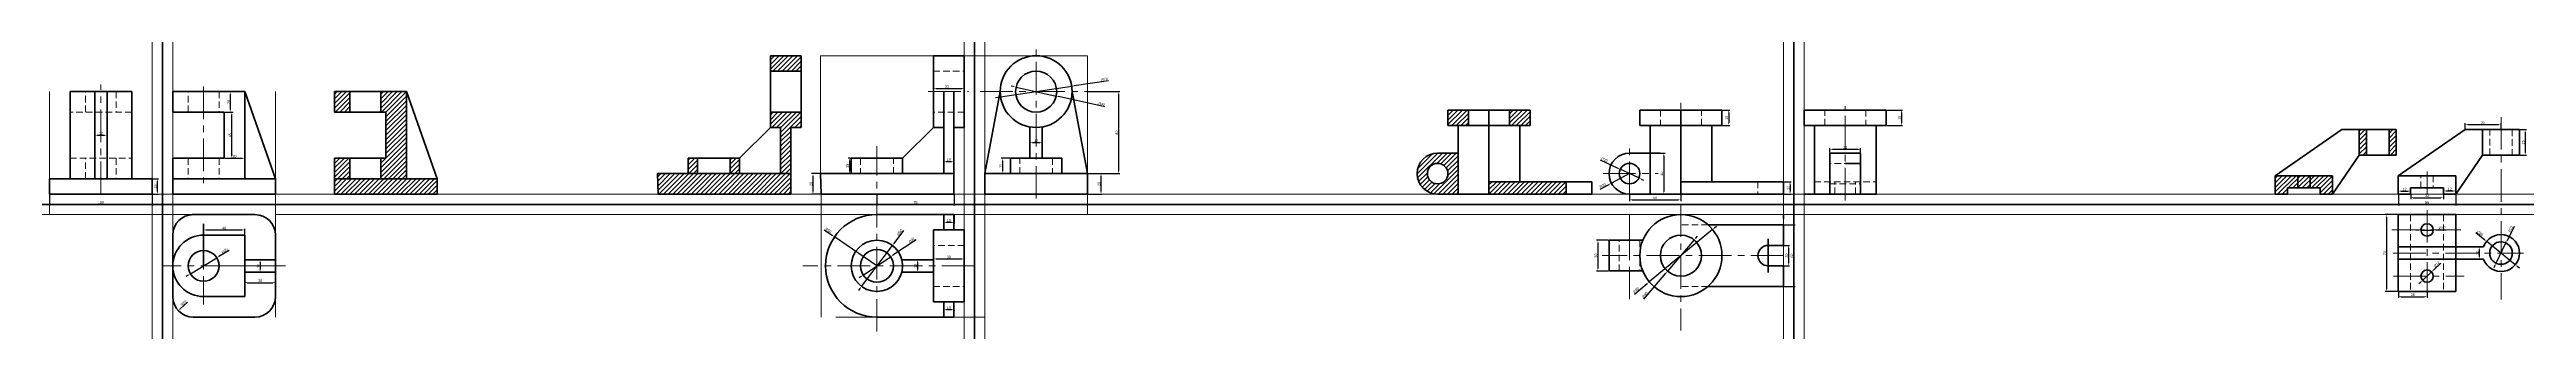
# Model space of a CAD drawing. Header units: millimetres. Extents: x 2450 to 7334, y 2362 to 2656.
# Drawn here: x 3618 to 6030, y 2362 to 2637 of the extents above; entities that cross this region are included whole.
import ezdxf

# ---------------------------------------------------------------- set-up
doc = ezdxf.new("R2010")
doc.units = ezdxf.units.MM
doc.linetypes.add('CENTER', pattern=[50.8, 31.75, -6.35, 6.35, -6.35])
doc.linetypes.add('HIDDEN', pattern=[9.525, 6.35, -3.175])
for name, color, linetype, lineweight in [('Centre line', 1, 'CENTER', 20), ('Constructn line', 251, 'Continuous', 9), ('Dimension line', 6, 'Continuous', 15), ('Hidden line', 3, 'HIDDEN', 20), ('Object line', 7, 'Continuous', 35), ('XY axis', 2, 'Continuous', 40)]:
    doc.layers.add(name, color=color, linetype=linetype, lineweight=lineweight)
doc.styles.get("Standard").update_dxf_attribs({"font": ''})
doc.styles.get('Standard').set_extended_font_data('Arial')
doc.dimstyles.new('ISO-25', dxfattribs={"dimtxt": 2.5, "dimasz": 2.5, "dimexe": 1.25, "dimexo": 0.625, "dimtad": 1, "dimtxsty": 'Standard', "dimcen": 2.5, "dimadec": 0, "dimazin": 0, "dimtfac": 1, "dimtmove": 0, "dimatfit": 3, "dimfxl": 1, "dimarcsym": 0})

# ---------------------------------------------------------------- blocks, each defined once
blk = doc.blocks.new('*D30')
at = {"layer": 'Defpoints', "color": 0, "transparency": 16777216}
for p in [(5904.9, 2496), (5916.9, 2499), (5916.9, 2496)]:
    blk.add_point(p, dxfattribs=at)
at = {"layer": 'Dimension line', "color": 0, "lineweight": -2, "transparency": 16777216}
for p, q in [((5904.9, 2496.6), (5904.9, 2500.3)), ((5907.4, 2499), (5914.4, 2499)), ((5916.9, 2496.6), (5916.9, 2500.3))]:
    blk.add_line(p, q, dxfattribs=at)
at = {"layer": 'Dimension line', "color": 0, "transparency": 16777216}
for points in [[(5907.4, 2499.4), (5907.4, 2498.6), (5904.9, 2499)], [(5914.4, 2499.4), (5914.4, 2498.6), (5916.9, 2499)]]:
    blk.add_solid(points, dxfattribs=at)
at = {"layer": 'Dimension line', "color": 0, "transparency": 16777216, "insert": (5910.9, 2500.9), "char_height": 2.5, "attachment_point": 5}
blk.add_mtext('12', dxfattribs=at)
blk = doc.blocks.new('*D31')
at = {"layer": 'Defpoints', "color": 0, "transparency": 16777216}
for p in [(5948.9, 2496), (5960.9, 2499.1), (5960.9, 2496)]:
    blk.add_point(p, dxfattribs=at)
at = {"layer": 'Dimension line', "color": 0, "lineweight": -2, "transparency": 16777216}
for p, q in [((5948.9, 2496.6), (5948.9, 2500.3)), ((5951.4, 2499.1), (5958.4, 2499.1)), ((5960.9, 2496.6), (5960.9, 2500.3))]:
    blk.add_line(p, q, dxfattribs=at)
at = {"layer": 'Dimension line', "color": 0, "transparency": 16777216}
for points in [[(5951.4, 2499.5), (5951.4, 2498.7), (5948.9, 2499.1)], [(5958.4, 2499.5), (5958.4, 2498.7), (5960.9, 2499.1)]]:
    blk.add_solid(points, dxfattribs=at)
at = {"layer": 'Dimension line', "color": 0, "transparency": 16777216, "insert": (5954.9, 2501), "char_height": 2.5, "attachment_point": 5}
blk.add_mtext('12', dxfattribs=at)
blk = doc.blocks.new('*D32')
at = {"layer": 'Defpoints', "color": 0, "transparency": 16777216}
for p in [(5916.9, 2496), (5948.9, 2496), (5948.9, 2492.5)]:
    blk.add_point(p, dxfattribs=at)
at = {"layer": 'Dimension line', "color": 0, "lineweight": -2, "transparency": 16777216}
for p, q in [((5916.9, 2495.4), (5916.9, 2491.2)), ((5919.4, 2492.5), (5946.4, 2492.5)), ((5948.9, 2495.4), (5948.9, 2491.2))]:
    blk.add_line(p, q, dxfattribs=at)
at = {"layer": 'Dimension line', "color": 0, "transparency": 16777216}
for points in [[(5919.4, 2492.9), (5919.4, 2492.1), (5916.9, 2492.5)], [(5946.4, 2492.9), (5946.4, 2492.1), (5948.9, 2492.5)]]:
    blk.add_solid(points, dxfattribs=at)
at = {"layer": 'Dimension line', "color": 0, "transparency": 16777216, "insert": (5932.9, 2494.4), "char_height": 2.5, "attachment_point": 5}
blk.add_mtext('32', dxfattribs=at)
blk = doc.blocks.new('*D33')
at = {"layer": 'Defpoints', "color": 0, "transparency": 16777216}
for p in [(5904.9, 2496), (5960.9, 2496), (5960.9, 2486)]:
    blk.add_point(p, dxfattribs=at)
at = {"layer": 'Dimension line', "color": 0, "lineweight": -2, "transparency": 16777216}
for p, q in [((5904.9, 2495.4), (5904.9, 2484.8)), ((5907.4, 2486), (5958.4, 2486)), ((5960.9, 2495.4), (5960.9, 2484.8))]:
    blk.add_line(p, q, dxfattribs=at)
at = {"layer": 'Dimension line', "color": 0, "transparency": 16777216}
for points in [[(5907.4, 2486.4), (5907.4, 2485.6), (5904.9, 2486)], [(5958.4, 2486.4), (5958.4, 2485.6), (5960.9, 2486)]]:
    blk.add_solid(points, dxfattribs=at)
at = {"layer": 'Dimension line', "color": 0, "transparency": 16777216, "insert": (5932.9, 2487.9), "char_height": 2.5, "attachment_point": 5}
blk.add_mtext('56', dxfattribs=at)
blk = doc.blocks.new('*D34')
at = {"layer": 'Defpoints', "color": 0, "transparency": 16777216}
for p in [(6022.9, 2559), (6022.9, 2534), (6028.4, 2534)]:
    blk.add_point(p, dxfattribs=at)
at = {"layer": 'Dimension line', "color": 0, "lineweight": -2, "transparency": 16777216}
for p, q in [((6023.5, 2559), (6029.6, 2559)), ((6028.4, 2556.5), (6028.4, 2536.5)), ((6023.5, 2534), (6029.6, 2534))]:
    blk.add_line(p, q, dxfattribs=at)
at = {"layer": 'Dimension line', "color": 0, "transparency": 16777216}
for points in [[(6028, 2556.5), (6028.8, 2556.5), (6028.4, 2559)], [(6028, 2536.5), (6028.8, 2536.5), (6028.4, 2534)]]:
    blk.add_solid(points, dxfattribs=at)
at = {"layer": 'Dimension line', "color": 0, "transparency": 16777216, "insert": (6026.5, 2546.5), "char_height": 2.5, "attachment_point": 5, "rotation": 90}
blk.add_mtext('25', dxfattribs=at)
blk = doc.blocks.new('*D35')
at = {"layer": 'Defpoints', "color": 0, "transparency": 16777216}
for p in [(5969.9, 2559), (6004.9, 2564), (6004.9, 2559)]:
    blk.add_point(p, dxfattribs=at)
at = {"layer": 'Dimension line', "color": 0, "lineweight": -2, "transparency": 16777216}
for p, q in [((5969.9, 2559.6), (5969.9, 2565.3)), ((5972.4, 2564), (6002.4, 2564)), ((6004.9, 2559.6), (6004.9, 2565.3))]:
    blk.add_line(p, q, dxfattribs=at)
at = {"layer": 'Dimension line', "color": 0, "transparency": 16777216}
for points in [[(5972.4, 2564.4), (5972.4, 2563.6), (5969.9, 2564)], [(6002.4, 2564.4), (6002.4, 2563.6), (6004.9, 2564)]]:
    blk.add_solid(points, dxfattribs=at)
at = {"layer": 'Dimension line', "color": 0, "transparency": 16777216, "insert": (5987.4, 2565.9), "char_height": 2.5, "attachment_point": 5}
blk.add_mtext('35', dxfattribs=at)
blk = doc.blocks.new('*D40')
at = {"layer": 'Defpoints', "color": 0, "transparency": 16777216}
for p in [(5926.9, 2461), (5938.9, 2461)]:
    blk.add_point(p, dxfattribs=at)
at = {"layer": 'Dimension line', "color": 0, "lineweight": -2, "transparency": 16777216}
for p, q in [((5924.4, 2461), (5921.9, 2461)), ((5926.9, 2461), (5938.9, 2461)), ((5951.4, 2461), (5941.4, 2461))]:
    blk.add_line(p, q, dxfattribs=at)
at = {"layer": 'Dimension line', "color": 0, "transparency": 16777216}
for points in [[(5924.4, 2461.4), (5924.4, 2460.6), (5926.9, 2461)], [(5941.4, 2461.4), (5941.4, 2460.6), (5938.9, 2461)]]:
    blk.add_solid(points, dxfattribs=at)
at = {"layer": 'Dimension line', "color": 0, "transparency": 16777216, "insert": (5947.6, 2463), "char_height": 2.5, "attachment_point": 5}
blk.add_mtext('∅12', dxfattribs=at)
blk = doc.blocks.new('*D41')
at = {"layer": 'Defpoints', "color": 0, "transparency": 16777216}
for p in [(5928.5, 2411.9), (5937.2, 2420.2)]:
    blk.add_point(p, dxfattribs=at)
at = {"layer": 'Dimension line', "color": 0, "lineweight": -2, "transparency": 16777216}
for p, q in [((5928.5, 2411.9), (5937.2, 2420.2)), ((5946.3, 2428.8), (5939, 2421.9)), ((5926.7, 2410.2), (5924.9, 2408.4))]:
    blk.add_line(p, q, dxfattribs=at)
at = {"layer": 'Dimension line', "color": 0, "transparency": 16777216}
for points in [[(5926.4, 2410.5), (5927, 2409.9), (5928.5, 2411.9)], [(5938.7, 2422.2), (5939.3, 2421.6), (5937.2, 2420.2)]]:
    blk.add_solid(points, dxfattribs=at)
at = {"layer": 'Dimension line', "color": 0, "transparency": 16777216, "insert": (5942.2, 2427.6), "char_height": 2.5, "attachment_point": 5, "rotation": 43.6425}
blk.add_mtext('∅12', dxfattribs=at)
blk = doc.blocks.new('*D42')
at = {"layer": 'Defpoints', "color": 0, "transparency": 16777216}
for p in [(6009.7, 2448.4), (6000, 2428.7)]:
    blk.add_point(p, dxfattribs=at)
at = {"layer": 'Dimension line', "color": 0, "lineweight": -2, "transparency": 16777216}
for p, q in [((6017.7, 2464.5), (6010.8, 2450.6)), ((6000, 2428.7), (6009.7, 2448.4)), ((5998.9, 2426.4), (5997.8, 2424.2))]:
    blk.add_line(p, q, dxfattribs=at)
at = {"layer": 'Dimension line', "color": 0, "transparency": 16777216}
for points in [[(6010.5, 2450.8), (6011.2, 2450.4), (6009.7, 2448.4)], [(5998.5, 2426.6), (5999.2, 2426.2), (6000, 2428.7)]]:
    blk.add_solid(points, dxfattribs=at)
at = {"layer": 'Dimension line', "color": 0, "transparency": 16777216, "insert": (6014.3, 2462), "char_height": 2.5, "attachment_point": 5, "rotation": 63.6901}
blk.add_mtext('∅22', dxfattribs=at)
blk = doc.blocks.new('*D43')
at = {"layer": 'Defpoints', "color": 0, "transparency": 16777216}
for p in [(5990.9, 2449.9), (6018.8, 2427.1)]:
    blk.add_point(p, dxfattribs=at)
at = {"layer": 'Dimension line', "color": 0, "lineweight": -2, "transparency": 16777216}
for p, q in [((5980.2, 2458.7), (5989, 2451.5)), ((6018.8, 2427.1), (5990.9, 2449.9)), ((6020.7, 2425.6), (6022.7, 2424))]:
    blk.add_line(p, q, dxfattribs=at)
at = {"layer": 'Dimension line', "color": 0, "transparency": 16777216}
for points in [[(5989.2, 2451.8), (5988.7, 2451.2), (5990.9, 2449.9)], [(6021, 2425.9), (6020.5, 2425.2), (6018.8, 2427.1)]]:
    blk.add_solid(points, dxfattribs=at)
at = {"layer": 'Dimension line', "color": 0, "transparency": 16777216, "insert": (5984.3, 2457.8), "char_height": 2.5, "attachment_point": 5, "rotation": 320.7976}
blk.add_mtext('∅36', dxfattribs=at)
blk = doc.blocks.new('*D44')
at = {"layer": 'Defpoints', "color": 0, "transparency": 16777216}
for p in [(5904.9, 2476), (5893.4, 2401), (5904.9, 2401)]:
    blk.add_point(p, dxfattribs=at)
at = {"layer": 'Dimension line', "color": 0, "lineweight": -2, "transparency": 16777216}
for p, q in [((5904.2, 2476), (5892.2, 2476)), ((5893.4, 2473.5), (5893.4, 2403.5)), ((5904.2, 2401), (5892.2, 2401))]:
    blk.add_line(p, q, dxfattribs=at)
at = {"layer": 'Dimension line', "color": 0, "transparency": 16777216}
for points in [[(5893, 2473.5), (5893.8, 2473.5), (5893.4, 2476)], [(5893, 2403.5), (5893.8, 2403.5), (5893.4, 2401)]]:
    blk.add_solid(points, dxfattribs=at)
at = {"layer": 'Dimension line', "color": 0, "transparency": 16777216, "insert": (5891.5, 2438.5), "char_height": 2.5, "attachment_point": 5, "rotation": 90}
blk.add_mtext('75', dxfattribs=at)
blk = doc.blocks.new('*D46')
at = {"layer": 'Defpoints', "color": 0, "transparency": 16777216}
for p in [(5983.6, 2444.5), (5983.6, 2432.5), (5983.6, 2432.5)]:
    blk.add_point(p, dxfattribs=at)
at = {"layer": 'Dimension line', "color": 0, "lineweight": -2, "transparency": 16777216}
for p, q in [((5983.6, 2442), (5983.6, 2435)), ((5984.3, 2444.5), (5984.9, 2444.5)), ((5984.3, 2432.5), (5984.9, 2432.5))]:
    blk.add_line(p, q, dxfattribs=at)
at = {"layer": 'Dimension line', "color": 0, "transparency": 16777216}
for points in [[(5983.2, 2442), (5984.1, 2442), (5983.6, 2444.5)], [(5983.2, 2435), (5984.1, 2435), (5983.6, 2432.5)]]:
    blk.add_solid(points, dxfattribs=at)
at = {"layer": 'Dimension line', "color": 0, "transparency": 16777216, "insert": (5981.8, 2438.5), "char_height": 2.5, "attachment_point": 5, "rotation": 90}
blk.add_mtext('12', dxfattribs=at)
blk = doc.blocks.new('*D47')
at = {"layer": 'Defpoints', "color": 0, "transparency": 16777216}
for p in [(5904.9, 2401), (5932.9, 2401), (5932.9, 2395.9)]:
    blk.add_point(p, dxfattribs=at)
at = {"layer": 'Dimension line', "color": 0, "lineweight": -2, "transparency": 16777216}
for p, q in [((5904.9, 2400.4), (5904.9, 2394.7)), ((5907.4, 2395.9), (5930.4, 2395.9)), ((5932.9, 2400.4), (5932.9, 2394.7))]:
    blk.add_line(p, q, dxfattribs=at)
at = {"layer": 'Dimension line', "color": 0, "transparency": 16777216}
for points in [[(5907.4, 2396.4), (5907.4, 2395.5), (5904.9, 2395.9)], [(5930.4, 2396.4), (5930.4, 2395.5), (5932.9, 2395.9)]]:
    blk.add_solid(points, dxfattribs=at)
at = {"layer": 'Dimension line', "color": 0, "transparency": 16777216, "insert": (5918.9, 2397.8), "char_height": 2.5, "attachment_point": 5}
blk.add_mtext('28', dxfattribs=at)
blk = doc.blocks.new('*D48')
at = {"layer": 'Defpoints', "color": 0, "transparency": 16777216}
for p in [(5147.3, 2520.2), (5165.4, 2511.8)]:
    blk.add_point(p, dxfattribs=at)
at = {"layer": 'Dimension line', "color": 0, "lineweight": -2, "transparency": 16777216}
for p, q in [((5127.6, 2529.4), (5145, 2521.3)), ((5165.4, 2511.8), (5147.3, 2520.2)), ((5167.7, 2510.7), (5169.9, 2509.7))]:
    blk.add_line(p, q, dxfattribs=at)
at = {"layer": 'Dimension line', "color": 0, "transparency": 16777216}
for points in [[(5145.2, 2521.7), (5144.8, 2520.9), (5147.3, 2520.2)], [(5167.9, 2511.1), (5167.5, 2510.4), (5165.4, 2511.8)]]:
    blk.add_solid(points, dxfattribs=at)
at = {"layer": 'Dimension line', "color": 0, "transparency": 16777216, "insert": (5131.9, 2529.6), "char_height": 2.5, "attachment_point": 5, "rotation": 334.9996}
blk.add_mtext('∅20', dxfattribs=at)
blk = doc.blocks.new('*D49')
at = {"layer": 'Defpoints', "color": 0, "transparency": 16777216}
for p in [(5156.3, 2516), (5138.7, 2506.7)]:
    blk.add_point(p, dxfattribs=at)
at = {"layer": 'Dimension line', "color": 0, "lineweight": -2, "transparency": 16777216}
for p, q in [((5156.3, 2516), (5138.7, 2506.7)), ((5127.9, 2501), (5136.5, 2505.5))]:
    blk.add_line(p, q, dxfattribs=at)
at = {"layer": 'Dimension line', "color": 0, "transparency": 16777216}
blk.add_solid([(5136.3, 2505.9), (5136.7, 2505.1), (5138.7, 2506.7)], dxfattribs=at)
at = {"layer": 'Dimension line', "color": 0, "transparency": 16777216, "insert": (5130.2, 2504.3), "char_height": 2.5, "attachment_point": 5, "rotation": 27.8832}
blk.add_mtext('R20', dxfattribs=at)
blk = doc.blocks.new('*D50')
at = {"layer": 'Defpoints', "color": 0, "transparency": 16777216}
for p in [(5176.3, 2536), (5176.3, 2496), (5189.7, 2496)]:
    blk.add_point(p, dxfattribs=at)
at = {"layer": 'Dimension line', "color": 0, "lineweight": -2, "transparency": 16777216}
for p, q in [((5177, 2536), (5190.9, 2536)), ((5189.7, 2533.5), (5189.7, 2498.5)), ((5177, 2496), (5190.9, 2496))]:
    blk.add_line(p, q, dxfattribs=at)
at = {"layer": 'Dimension line', "color": 0, "transparency": 16777216}
for points in [[(5189.3, 2533.5), (5190.1, 2533.5), (5189.7, 2536)], [(5189.3, 2498.5), (5190.1, 2498.5), (5189.7, 2496)]]:
    blk.add_solid(points, dxfattribs=at)
at = {"layer": 'Dimension line', "color": 0, "transparency": 16777216, "insert": (5187.8, 2516), "char_height": 2.5, "attachment_point": 5, "rotation": 90}
blk.add_mtext('40', dxfattribs=at)
blk = doc.blocks.new('*D51')
at = {"layer": 'Defpoints', "color": 0, "transparency": 16777216}
for p in [(5306.3, 2508), (5306.3, 2496), (5312.6, 2496)]:
    blk.add_point(p, dxfattribs=at)
at = {"layer": 'Dimension line', "color": 0, "lineweight": -2, "transparency": 16777216}
for p, q in [((5307, 2508), (5313.8, 2508)), ((5307, 2496), (5313.8, 2496)), ((5312.6, 2505.5), (5312.6, 2498.5))]:
    blk.add_line(p, q, dxfattribs=at)
at = {"layer": 'Dimension line', "color": 0, "transparency": 16777216}
for points in [[(5312.2, 2505.5), (5313, 2505.5), (5312.6, 2508)], [(5312.2, 2498.5), (5313, 2498.5), (5312.6, 2496)]]:
    blk.add_solid(points, dxfattribs=at)
at = {"layer": 'Dimension line', "color": 0, "transparency": 16777216, "insert": (5310.7, 2502), "char_height": 2.5, "attachment_point": 5, "rotation": 90}
blk.add_mtext('12', dxfattribs=at)
blk = doc.blocks.new('*D52')
at = {"layer": 'Defpoints', "color": 0, "transparency": 16777216}
for p in [(5156.3, 2496), (5206.3, 2496), (5206.3, 2490.4)]:
    blk.add_point(p, dxfattribs=at)
at = {"layer": 'Dimension line', "color": 0, "lineweight": -2, "transparency": 16777216}
for p, q in [((5156.3, 2495.4), (5156.3, 2489.2)), ((5158.8, 2490.4), (5203.8, 2490.4)), ((5206.3, 2495.4), (5206.3, 2489.2))]:
    blk.add_line(p, q, dxfattribs=at)
at = {"layer": 'Dimension line', "color": 0, "transparency": 16777216}
for points in [[(5158.8, 2490.9), (5158.8, 2490), (5156.3, 2490.4)], [(5203.8, 2490.9), (5203.8, 2490), (5206.3, 2490.4)]]:
    blk.add_solid(points, dxfattribs=at)
at = {"layer": 'Dimension line', "color": 0, "transparency": 16777216, "insert": (5181.3, 2492.4), "char_height": 2.5, "attachment_point": 5}
blk.add_mtext('50', dxfattribs=at)
blk = doc.blocks.new('*D53')
at = {"layer": 'Defpoints', "color": 0, "transparency": 16777216}
for p in [(5246.3, 2578), (5246.3, 2563), (5252.9, 2563)]:
    blk.add_point(p, dxfattribs=at)
at = {"layer": 'Dimension line', "color": 0, "lineweight": -2, "transparency": 16777216}
for p, q in [((5247, 2578), (5254.1, 2578)), ((5247, 2563), (5254.1, 2563)), ((5252.9, 2575.5), (5252.9, 2565.5))]:
    blk.add_line(p, q, dxfattribs=at)
at = {"layer": 'Dimension line', "color": 0, "transparency": 16777216}
for points in [[(5252.5, 2575.5), (5253.3, 2575.5), (5252.9, 2578)], [(5252.5, 2565.5), (5253.3, 2565.5), (5252.9, 2563)]]:
    blk.add_solid(points, dxfattribs=at)
at = {"layer": 'Dimension line', "color": 0, "transparency": 16777216, "insert": (5251, 2570.5), "char_height": 2.5, "attachment_point": 5, "rotation": 90}
blk.add_mtext('15', dxfattribs=at)
blk = doc.blocks.new('*D54')
at = {"layer": 'Defpoints', "color": 0, "transparency": 16777216}
for p in [(5351.3, 2536), (5381.3, 2539.8), (5381.3, 2536)]:
    blk.add_point(p, dxfattribs=at)
at = {"layer": 'Dimension line', "color": 0, "lineweight": -2, "transparency": 16777216}
for p, q in [((5351.3, 2536.6), (5351.3, 2541)), ((5353.8, 2539.8), (5378.8, 2539.8)), ((5381.3, 2536.6), (5381.3, 2541))]:
    blk.add_line(p, q, dxfattribs=at)
at = {"layer": 'Dimension line', "color": 0, "transparency": 16777216}
for points in [[(5353.8, 2540.2), (5353.8, 2539.4), (5351.3, 2539.8)], [(5378.8, 2540.2), (5378.8, 2539.4), (5381.3, 2539.8)]]:
    blk.add_solid(points, dxfattribs=at)
at = {"layer": 'Dimension line', "color": 0, "transparency": 16777216, "insert": (5366.3, 2541.7), "char_height": 2.5, "attachment_point": 5}
blk.add_mtext('30', dxfattribs=at)
blk = doc.blocks.new('*D55')
at = {"layer": 'Defpoints', "color": 0, "transparency": 16777216}
for p in [(5406.3, 2578), (5406.3, 2563), (5421, 2563)]:
    blk.add_point(p, dxfattribs=at)
at = {"layer": 'Dimension line', "color": 0, "lineweight": -2, "transparency": 16777216}
for p, q in [((5407, 2578), (5422.2, 2578)), ((5407, 2563), (5422.2, 2563)), ((5421, 2575.5), (5421, 2565.5))]:
    blk.add_line(p, q, dxfattribs=at)
at = {"layer": 'Dimension line', "color": 0, "transparency": 16777216}
for points in [[(5420.5, 2575.5), (5421.4, 2575.5), (5421, 2578)], [(5420.5, 2565.5), (5421.4, 2565.5), (5421, 2563)]]:
    blk.add_solid(points, dxfattribs=at)
at = {"layer": 'Dimension line', "color": 0, "transparency": 16777216, "insert": (5419.1, 2570.5), "char_height": 2.5, "attachment_point": 5, "rotation": 90}
blk.add_mtext('15', dxfattribs=at)
blk = doc.blocks.new('*D56')
at = {"layer": 'Defpoints', "color": 0, "transparency": 16777216}
for p in [(5219.3, 2451.3), (5193.4, 2420.8)]:
    blk.add_point(p, dxfattribs=at)
at = {"layer": 'Dimension line', "color": 0, "lineweight": -2, "transparency": 16777216}
for p, q in [((5219.3, 2451.3), (5193.4, 2420.8)), ((5220.9, 2453.2), (5222.5, 2455.1)), ((5170.2, 2393.5), (5191.8, 2418.9))]:
    blk.add_line(p, q, dxfattribs=at)
at = {"layer": 'Dimension line', "color": 0, "transparency": 16777216}
for points in [[(5220.6, 2453.4), (5221.2, 2452.9), (5219.3, 2451.3)], [(5191.5, 2419.1), (5192.1, 2418.6), (5193.4, 2420.8)]]:
    blk.add_solid(points, dxfattribs=at)
at = {"layer": 'Dimension line', "color": 0, "transparency": 16777216, "insert": (5171.2, 2397.6), "char_height": 2.5, "attachment_point": 5, "rotation": 49.6764}
blk.add_mtext('∅40', dxfattribs=at)
blk = doc.blocks.new('*D57')
at = {"layer": 'Defpoints', "color": 0, "transparency": 16777216}
for p in [(5237.1, 2461.5), (5175.6, 2410.5)]:
    blk.add_point(p, dxfattribs=at)
at = {"layer": 'Dimension line', "color": 0, "lineweight": -2, "transparency": 16777216}
for p, q in [((5237.1, 2461.5), (5175.6, 2410.5)), ((5239.1, 2463.1), (5241, 2464.7)), ((5161.1, 2398.5), (5173.6, 2408.9))]:
    blk.add_line(p, q, dxfattribs=at)
at = {"layer": 'Dimension line', "color": 0, "transparency": 16777216}
for points in [[(5238.8, 2463.5), (5239.3, 2462.8), (5237.1, 2461.5)], [(5173.4, 2409.2), (5173.9, 2408.6), (5175.6, 2410.5)]]:
    blk.add_solid(points, dxfattribs=at)
at = {"layer": 'Dimension line', "color": 0, "transparency": 16777216, "insert": (5162.7, 2402.4), "char_height": 2.5, "attachment_point": 5, "rotation": 39.6599}
blk.add_mtext('∅80', dxfattribs=at)
blk = doc.blocks.new('*D58')
at = {"layer": 'Defpoints', "color": 0, "transparency": 16777216}
for p in [(5136.3, 2451), (5125.5, 2421), (5136.3, 2421)]:
    blk.add_point(p, dxfattribs=at)
at = {"layer": 'Dimension line', "color": 0, "lineweight": -2, "transparency": 16777216}
for p, q in [((5135.7, 2451), (5124.2, 2451)), ((5125.5, 2448.5), (5125.5, 2423.5)), ((5135.7, 2421), (5124.2, 2421))]:
    blk.add_line(p, q, dxfattribs=at)
at = {"layer": 'Dimension line', "color": 0, "transparency": 16777216}
for points in [[(5125.1, 2448.5), (5125.9, 2448.5), (5125.5, 2451)], [(5125.1, 2423.5), (5125.9, 2423.5), (5125.5, 2421)]]:
    blk.add_solid(points, dxfattribs=at)
at = {"layer": 'Dimension line', "color": 0, "transparency": 16777216, "insert": (5123.6, 2436), "char_height": 2.5, "attachment_point": 5, "rotation": 90}
blk.add_mtext('30', dxfattribs=at)
blk = doc.blocks.new('*D59')
at = {"layer": 'Defpoints', "color": 0, "transparency": 16777216}
for p in [(5306.3, 2446), (5306.3, 2426), (5311, 2426)]:
    blk.add_point(p, dxfattribs=at)
at = {"layer": 'Dimension line', "color": 0, "lineweight": -2, "transparency": 16777216}
for p, q in [((5307, 2446), (5312.2, 2446)), ((5311, 2443.5), (5311, 2428.5)), ((5307, 2426), (5312.2, 2426))]:
    blk.add_line(p, q, dxfattribs=at)
at = {"layer": 'Dimension line', "color": 0, "transparency": 16777216}
for points in [[(5310.6, 2443.5), (5311.4, 2443.5), (5311, 2446)], [(5310.6, 2428.5), (5311.4, 2428.5), (5311, 2426)]]:
    blk.add_solid(points, dxfattribs=at)
at = {"layer": 'Dimension line', "color": 0, "transparency": 16777216, "insert": (5309.1, 2436), "char_height": 2.5, "attachment_point": 5, "rotation": 90}
blk.add_mtext('20', dxfattribs=at)
blk = doc.blocks.new('*D60')
at = {"layer": 'Defpoints', "color": 0, "transparency": 16777216}
for p in [(5306.3, 2466), (5306.3, 2406), (5316.3, 2406)]:
    blk.add_point(p, dxfattribs=at)
at = {"layer": 'Dimension line', "color": 0, "lineweight": -2, "transparency": 16777216}
for p, q in [((5307, 2466), (5317.6, 2466)), ((5316.3, 2463.5), (5316.3, 2408.5)), ((5307, 2406), (5317.6, 2406))]:
    blk.add_line(p, q, dxfattribs=at)
at = {"layer": 'Dimension line', "color": 0, "transparency": 16777216}
for points in [[(5315.9, 2463.5), (5316.8, 2463.5), (5316.3, 2466)], [(5315.9, 2408.5), (5316.8, 2408.5), (5316.3, 2406)]]:
    blk.add_solid(points, dxfattribs=at)
at = {"layer": 'Dimension line', "color": 0, "transparency": 16777216, "insert": (5314.4, 2436), "char_height": 2.5, "attachment_point": 5, "rotation": 90}
blk.add_mtext('60', dxfattribs=at)
blk = doc.blocks.new('*D61')
at = {"layer": 'Defpoints', "color": 0, "transparency": 16777216}
for p in [(4368.6, 2516), (4361.3, 2496), (4369.2, 2496)]:
    blk.add_point(p, dxfattribs=at)
at = {"layer": 'Dimension line', "color": 0, "lineweight": -2, "transparency": 16777216}
for p, q in [((4367.9, 2516), (4360, 2516)), ((4361.3, 2513.5), (4361.3, 2498.5)), ((4368.6, 2496), (4360, 2496))]:
    blk.add_line(p, q, dxfattribs=at)
at = {"layer": 'Dimension line', "color": 0, "transparency": 16777216}
for points in [[(4360.9, 2513.5), (4361.7, 2513.5), (4361.3, 2516)], [(4360.9, 2498.5), (4361.7, 2498.5), (4361.3, 2496)]]:
    blk.add_solid(points, dxfattribs=at)
at = {"layer": 'Dimension line', "color": 0, "transparency": 16777216, "insert": (4359.4, 2506), "char_height": 2.5, "attachment_point": 5, "rotation": 90}
blk.add_mtext('20', dxfattribs=at)
blk = doc.blocks.new('*D62')
at = {"layer": 'Defpoints', "color": 0, "transparency": 16777216}
for p in [(4478.6, 2596), (4508.6, 2599.2), (4508.6, 2596)]:
    blk.add_point(p, dxfattribs=at)
at = {"layer": 'Dimension line', "color": 0, "lineweight": -2, "transparency": 16777216}
for p, q in [((4478.6, 2596.6), (4478.6, 2600.4)), ((4481.1, 2599.2), (4506.1, 2599.2)), ((4508.6, 2596.6), (4508.6, 2600.4))]:
    blk.add_line(p, q, dxfattribs=at)
at = {"layer": 'Dimension line', "color": 0, "transparency": 16777216}
for points in [[(4481.1, 2599.6), (4481.1, 2598.8), (4478.6, 2599.2)], [(4506.1, 2599.6), (4506.1, 2598.8), (4508.6, 2599.2)]]:
    blk.add_solid(points, dxfattribs=at)
at = {"layer": 'Dimension line', "color": 0, "transparency": 16777216, "insert": (4491.8, 2601.1), "char_height": 2.5, "attachment_point": 5}
blk.add_mtext('30', dxfattribs=at)
blk = doc.blocks.new('*D63')
at = {"layer": 'Defpoints', "color": 0, "transparency": 16777216}
for p in [(4488.6, 2516), (4498.6, 2527.9), (4498.6, 2516)]:
    blk.add_point(p, dxfattribs=at)
at = {"layer": 'Dimension line', "color": 0, "lineweight": -2, "transparency": 16777216}
for p, q in [((4488.6, 2516.6), (4488.6, 2529.1)), ((4491.1, 2527.9), (4496.1, 2527.9)), ((4498.6, 2516.6), (4498.6, 2529.1))]:
    blk.add_line(p, q, dxfattribs=at)
at = {"layer": 'Dimension line', "color": 0, "transparency": 16777216}
for points in [[(4491.1, 2528.3), (4491.1, 2527.5), (4488.6, 2527.9)], [(4496.1, 2528.3), (4496.1, 2527.5), (4498.6, 2527.9)]]:
    blk.add_solid(points, dxfattribs=at)
at = {"layer": 'Dimension line', "color": 0, "transparency": 16777216, "insert": (4493.6, 2529.8), "char_height": 2.5, "attachment_point": 5}
blk.add_mtext('10', dxfattribs=at)
blk = doc.blocks.new('*D64')
at = {"layer": 'Defpoints', "color": 0, "transparency": 16777216}
for p in [(4396.7, 2516), (4398.6, 2531), (4398.6, 2516)]:
    blk.add_point(p, dxfattribs=at)
at = {"layer": 'Dimension line', "color": 0, "lineweight": -2, "transparency": 16777216}
for p, q in [((4397.9, 2531), (4395.4, 2531)), ((4397.9, 2516), (4395.4, 2516)), ((4396.7, 2528.5), (4396.7, 2518.5))]:
    blk.add_line(p, q, dxfattribs=at)
at = {"layer": 'Dimension line', "color": 0, "transparency": 16777216}
for points in [[(4396.2, 2528.5), (4397.1, 2528.5), (4396.7, 2531)], [(4396.2, 2518.5), (4397.1, 2518.5), (4396.7, 2516)]]:
    blk.add_solid(points, dxfattribs=at)
at = {"layer": 'Dimension line', "color": 0, "transparency": 16777216, "insert": (4394.8, 2523.5), "char_height": 2.5, "attachment_point": 5, "rotation": 90}
blk.add_mtext('15', dxfattribs=at)
blk = doc.blocks.new('*D65')
at = {"layer": 'Defpoints', "color": 0, "transparency": 16777216}
for p in [(4423.6, 2496), (4498.6, 2496), (4498.6, 2486)]:
    blk.add_point(p, dxfattribs=at)
at = {"layer": 'Dimension line', "color": 0, "lineweight": -2, "transparency": 16777216}
for p, q in [((4423.6, 2495.4), (4423.6, 2484.8)), ((4426.1, 2486), (4496.1, 2486)), ((4498.6, 2495.4), (4498.6, 2484.8))]:
    blk.add_line(p, q, dxfattribs=at)
at = {"layer": 'Dimension line', "color": 0, "transparency": 16777216}
for points in [[(4426.1, 2486.4), (4426.1, 2485.6), (4423.6, 2486)], [(4496.1, 2486.4), (4496.1, 2485.6), (4498.6, 2486)]]:
    blk.add_solid(points, dxfattribs=at)
at = {"layer": 'Dimension line', "color": 0, "transparency": 16777216, "insert": (4461.1, 2487.9), "char_height": 2.5, "attachment_point": 5}
blk.add_mtext('75', dxfattribs=at)
blk = doc.blocks.new('*D66')
at = {"layer": 'Defpoints', "color": 0, "transparency": 16777216}
for p in [(4559, 2600.3), (4598.1, 2591.7)]:
    blk.add_point(p, dxfattribs=at)
at = {"layer": 'Dimension line', "color": 0, "lineweight": -2, "transparency": 16777216}
for p, q in [((4556.6, 2600.9), (4554.2, 2601.4)), ((4559, 2600.3), (4598.1, 2591.7)), ((4645.4, 2581.2), (4600.5, 2591.1))]:
    blk.add_line(p, q, dxfattribs=at)
at = {"layer": 'Dimension line', "color": 0, "transparency": 16777216}
for points in [[(4556.7, 2601.3), (4556.5, 2600.5), (4559, 2600.3)], [(4600.6, 2591.6), (4600.4, 2590.7), (4598.1, 2591.7)]]:
    blk.add_solid(points, dxfattribs=at)
at = {"layer": 'Dimension line', "color": 0, "transparency": 16777216, "insert": (4642.1, 2583.9), "char_height": 2.5, "attachment_point": 5, "rotation": 347.4985}
blk.add_mtext('∅40', dxfattribs=at)
blk = doc.blocks.new('*D67')
at = {"layer": 'Defpoints', "color": 0, "transparency": 16777216}
for p in [(4544, 2590.8), (4613.2, 2601.3)]:
    blk.add_point(p, dxfattribs=at)
at = {"layer": 'Dimension line', "color": 0, "lineweight": -2, "transparency": 16777216}
for p, q in [((4649.1, 2606.7), (4615.6, 2601.6)), ((4541.5, 2590.4), (4539, 2590)), ((4544, 2590.8), (4613.2, 2601.3))]:
    blk.add_line(p, q, dxfattribs=at)
at = {"layer": 'Dimension line', "color": 0, "transparency": 16777216}
for points in [[(4541.4, 2590.8), (4541.6, 2590), (4544, 2590.8)], [(4615.6, 2602.1), (4615.7, 2601.2), (4613.2, 2601.3)]]:
    blk.add_solid(points, dxfattribs=at)
at = {"layer": 'Dimension line', "color": 0, "transparency": 16777216, "insert": (4645.1, 2608.1), "char_height": 2.5, "attachment_point": 5, "rotation": 8.6241}
blk.add_mtext('∅70', dxfattribs=at)
blk = doc.blocks.new('*D68')
at = {"layer": 'Defpoints', "color": 0, "transparency": 16777216}
for p in [(4572.6, 2546.3), (4584.6, 2546.3), (4584.6, 2546.3)]:
    blk.add_point(p, dxfattribs=at)
at = {"layer": 'Dimension line', "color": 0, "lineweight": -2, "transparency": 16777216}
for p, q in [((4572.6, 2546.9), (4572.6, 2547.5)), ((4575.1, 2546.3), (4582.1, 2546.3)), ((4584.6, 2546.9), (4584.6, 2547.5))]:
    blk.add_line(p, q, dxfattribs=at)
at = {"layer": 'Dimension line', "color": 0, "transparency": 16777216}
for points in [[(4575.1, 2546.7), (4575.1, 2545.9), (4572.6, 2546.3)], [(4582.1, 2546.7), (4582.1, 2545.9), (4584.6, 2546.3)]]:
    blk.add_solid(points, dxfattribs=at)
at = {"layer": 'Dimension line', "color": 0, "transparency": 16777216, "insert": (4578.6, 2548.2), "char_height": 2.5, "attachment_point": 5}
blk.add_mtext('12', dxfattribs=at)
blk = doc.blocks.new('*D69')
at = {"layer": 'Defpoints', "color": 0, "transparency": 16777216}
for p in [(4545.8, 2516), (4553.6, 2531), (4553.6, 2516)]:
    blk.add_point(p, dxfattribs=at)
at = {"layer": 'Dimension line', "color": 0, "lineweight": -2, "transparency": 16777216}
for p, q in [((4552.9, 2531), (4544.5, 2531)), ((4552.9, 2516), (4544.5, 2516)), ((4545.8, 2528.5), (4545.8, 2518.5))]:
    blk.add_line(p, q, dxfattribs=at)
at = {"layer": 'Dimension line', "color": 0, "transparency": 16777216}
for points in [[(4545.4, 2528.5), (4546.2, 2528.5), (4545.8, 2531)], [(4545.4, 2518.5), (4546.2, 2518.5), (4545.8, 2516)]]:
    blk.add_solid(points, dxfattribs=at)
at = {"layer": 'Dimension line', "color": 0, "transparency": 16777216, "insert": (4543.9, 2523.5), "char_height": 2.5, "attachment_point": 5, "rotation": 90}
blk.add_mtext('15', dxfattribs=at)
blk = doc.blocks.new('*D70')
at = {"layer": 'Defpoints', "color": 0, "transparency": 16777216}
for p in [(4628.6, 2516), (4628.6, 2496), (4641.7, 2496)]:
    blk.add_point(p, dxfattribs=at)
at = {"layer": 'Dimension line', "color": 0, "lineweight": -2, "transparency": 16777216}
for p, q in [((4629.2, 2516), (4643, 2516)), ((4641.7, 2513.5), (4641.7, 2498.5)), ((4629.2, 2496), (4643, 2496))]:
    blk.add_line(p, q, dxfattribs=at)
at = {"layer": 'Dimension line', "color": 0, "transparency": 16777216}
for points in [[(4641.3, 2513.5), (4642.1, 2513.5), (4641.7, 2516)], [(4641.3, 2498.5), (4642.1, 2498.5), (4641.7, 2496)]]:
    blk.add_solid(points, dxfattribs=at)
at = {"layer": 'Dimension line', "color": 0, "transparency": 16777216, "insert": (4639.8, 2506), "char_height": 2.5, "attachment_point": 5, "rotation": 90}
blk.add_mtext('20', dxfattribs=at)
blk = doc.blocks.new('*D71')
at = {"layer": 'Defpoints', "color": 0, "transparency": 16777216}
for p in [(4628.6, 2596), (4628.6, 2516), (4658.9, 2516)]:
    blk.add_point(p, dxfattribs=at)
at = {"layer": 'Dimension line', "color": 0, "lineweight": -2, "transparency": 16777216}
for p, q in [((4629.2, 2596), (4660.2, 2596)), ((4658.9, 2593.5), (4658.9, 2518.5)), ((4629.2, 2516), (4660.2, 2516))]:
    blk.add_line(p, q, dxfattribs=at)
at = {"layer": 'Dimension line', "color": 0, "transparency": 16777216}
for points in [[(4658.5, 2593.5), (4659.4, 2593.5), (4658.9, 2596)], [(4658.5, 2518.5), (4659.4, 2518.5), (4658.9, 2516)]]:
    blk.add_solid(points, dxfattribs=at)
at = {"layer": 'Dimension line', "color": 0, "transparency": 16777216, "insert": (4657, 2556), "char_height": 2.5, "attachment_point": 5, "rotation": 90}
blk.add_mtext('80', dxfattribs=at)
blk = doc.blocks.new('*D72')
at = {"layer": 'Defpoints', "color": 0, "transparency": 16777216}
for p in [(4410.3, 2417.1), (4436.8, 2434.9)]:
    blk.add_point(p, dxfattribs=at)
at = {"layer": 'Dimension line', "color": 0, "lineweight": -2, "transparency": 16777216}
for p, q in [((4461.6, 2451.5), (4438.9, 2436.3)), ((4408.2, 2415.7), (4406.1, 2414.3)), ((4410.3, 2417.1), (4436.8, 2434.9))]:
    blk.add_line(p, q, dxfattribs=at)
at = {"layer": 'Dimension line', "color": 0, "transparency": 16777216}
for points in [[(4438.7, 2436.7), (4439.2, 2436), (4436.8, 2434.9)], [(4408, 2416.1), (4408.4, 2415.4), (4410.3, 2417.1)]]:
    blk.add_solid(points, dxfattribs=at)
at = {"layer": 'Dimension line', "color": 0, "transparency": 16777216, "insert": (4457.4, 2451.1), "char_height": 2.5, "attachment_point": 5, "rotation": 33.8861}
blk.add_mtext('∅32', dxfattribs=at)
blk = doc.blocks.new('*D73')
at = {"layer": 'Defpoints', "color": 0, "transparency": 16777216}
for p in [(4438.6, 2446), (4408.5, 2406)]:
    blk.add_point(p, dxfattribs=at)
at = {"layer": 'Dimension line', "color": 0, "lineweight": -2, "transparency": 16777216}
for p, q in [((4449.5, 2460.5), (4440.1, 2448)), ((4408.5, 2406), (4438.6, 2446)), ((4407, 2404), (4405.5, 2402))]:
    blk.add_line(p, q, dxfattribs=at)
at = {"layer": 'Dimension line', "color": 0, "transparency": 16777216}
for points in [[(4439.8, 2448.2), (4440.4, 2447.7), (4438.6, 2446)], [(4406.7, 2404.3), (4407.4, 2403.8), (4408.5, 2406)]]:
    blk.add_solid(points, dxfattribs=at)
at = {"layer": 'Dimension line', "color": 0, "transparency": 16777216, "insert": (4445.7, 2458.7), "char_height": 2.5, "attachment_point": 5, "rotation": 53.036}
blk.add_mtext('∅50', dxfattribs=at)
blk = doc.blocks.new('*D74')
at = {"layer": 'Defpoints', "color": 0, "transparency": 16777216}
for p in [(4478.6, 2432), (4508.6, 2432.8), (4508.6, 2432)]:
    blk.add_point(p, dxfattribs=at)
at = {"layer": 'Dimension line', "color": 0, "lineweight": -2, "transparency": 16777216}
for p, q in [((4478.6, 2432.6), (4478.6, 2434.1)), ((4481.1, 2432.8), (4506.1, 2432.8)), ((4508.6, 2432.6), (4508.6, 2434.1))]:
    blk.add_line(p, q, dxfattribs=at)
at = {"layer": 'Dimension line', "color": 0, "transparency": 16777216}
for points in [[(4481.1, 2433.2), (4481.1, 2432.4), (4478.6, 2432.8)], [(4506.1, 2433.2), (4506.1, 2432.4), (4508.6, 2432.8)]]:
    blk.add_solid(points, dxfattribs=at)
at = {"layer": 'Dimension line', "color": 0, "transparency": 16777216, "insert": (4493.6, 2434.7), "char_height": 2.5, "attachment_point": 5}
blk.add_mtext('30', dxfattribs=at)
blk = doc.blocks.new('*D75')
at = {"layer": 'Defpoints', "color": 0, "transparency": 16777216}
for p in [(4382.3, 2454.3), (4423.6, 2426)]:
    blk.add_point(p, dxfattribs=at)
at = {"layer": 'Dimension line', "color": 0, "lineweight": -2, "transparency": 16777216}
for p, q in [((4372.2, 2461.2), (4380.2, 2455.7)), ((4423.6, 2426), (4382.3, 2454.3))]:
    blk.add_line(p, q, dxfattribs=at)
at = {"layer": 'Dimension line', "color": 0, "transparency": 16777216}
blk.add_solid([(4380.5, 2456), (4380, 2455.3), (4382.3, 2454.3)], dxfattribs=at)
at = {"layer": 'Dimension line', "color": 0, "transparency": 16777216, "insert": (4376.3, 2460.7), "char_height": 2.5, "attachment_point": 5, "rotation": 325.6178}
blk.add_mtext('R50', dxfattribs=at)
blk = doc.blocks.new('*D76')
at = {"layer": 'Defpoints', "color": 0, "transparency": 16777216}
for p in [(4463.2, 2432), (4463.2, 2420), (4463.2, 2420)]:
    blk.add_point(p, dxfattribs=at)
at = {"layer": 'Dimension line', "color": 0, "lineweight": -2, "transparency": 16777216}
for p, q in [((4463.2, 2429.5), (4463.2, 2422.5)), ((4463.8, 2432), (4464.4, 2432)), ((4463.8, 2420), (4464.4, 2420))]:
    blk.add_line(p, q, dxfattribs=at)
at = {"layer": 'Dimension line', "color": 0, "transparency": 16777216}
for points in [[(4462.8, 2429.5), (4463.6, 2429.5), (4463.2, 2432)], [(4462.8, 2422.5), (4463.6, 2422.5), (4463.2, 2420)]]:
    blk.add_solid(points, dxfattribs=at)
at = {"layer": 'Dimension line', "color": 0, "transparency": 16777216, "insert": (4461.3, 2426), "char_height": 2.5, "attachment_point": 5, "rotation": 90}
blk.add_mtext('12', dxfattribs=at)
blk = doc.blocks.new('*D77')
at = {"layer": 'Defpoints', "color": 0, "transparency": 16777216}
for p in [(4488.6, 2476), (4498.6, 2476), (4498.6, 2468.5)]:
    blk.add_point(p, dxfattribs=at)
at = {"layer": 'Dimension line', "color": 0, "lineweight": -2, "transparency": 16777216}
for p, q in [((4488.6, 2475.4), (4488.6, 2467.3)), ((4491.1, 2468.5), (4496.1, 2468.5)), ((4498.6, 2475.4), (4498.6, 2467.3))]:
    blk.add_line(p, q, dxfattribs=at)
at = {"layer": 'Dimension line', "color": 0, "transparency": 16777216}
for points in [[(4491.1, 2468.9), (4491.1, 2468.1), (4488.6, 2468.5)], [(4496.1, 2468.9), (4496.1, 2468.1), (4498.6, 2468.5)]]:
    blk.add_solid(points, dxfattribs=at)
at = {"layer": 'Dimension line', "color": 0, "transparency": 16777216, "insert": (4493.6, 2470.4), "char_height": 2.5, "attachment_point": 5}
blk.add_mtext('10', dxfattribs=at)
blk = doc.blocks.new('*D78')
at = {"layer": 'Defpoints', "color": 0, "transparency": 16777216}
for p in [(4488.6, 2383.5), (4498.6, 2383.5), (4498.6, 2383.4)]:
    blk.add_point(p, dxfattribs=at)
at = {"layer": 'Dimension line', "color": 0, "lineweight": -2, "transparency": 16777216}
for p, q in [((4488.6, 2382.9), (4488.6, 2382.2)), ((4491.1, 2383.4), (4496.1, 2383.4)), ((4498.6, 2382.9), (4498.6, 2382.2))]:
    blk.add_line(p, q, dxfattribs=at)
at = {"layer": 'Dimension line', "color": 0, "transparency": 16777216}
for points in [[(4491.1, 2383.9), (4491.1, 2383), (4488.6, 2383.4)], [(4496.1, 2383.9), (4496.1, 2383), (4498.6, 2383.4)]]:
    blk.add_solid(points, dxfattribs=at)
at = {"layer": 'Dimension line', "color": 0, "transparency": 16777216, "insert": (4493.6, 2385.3), "char_height": 2.5, "attachment_point": 5}
blk.add_mtext('10', dxfattribs=at)
blk = doc.blocks.new('*D79')
at = {"layer": 'Defpoints', "color": 0, "transparency": 16777216}
for p in [(3718, 2511), (3718, 2496), (3722.9, 2496)]:
    blk.add_point(p, dxfattribs=at)
at = {"layer": 'Dimension line', "color": 0, "lineweight": -2, "transparency": 16777216}
for p, q in [((3718.6, 2511), (3724.1, 2511)), ((3722.9, 2508.5), (3722.9, 2498.5)), ((3718.6, 2496), (3724.1, 2496))]:
    blk.add_line(p, q, dxfattribs=at)
at = {"layer": 'Dimension line', "color": 0, "transparency": 16777216}
for points in [[(3722.5, 2508.5), (3723.3, 2508.5), (3722.9, 2511)], [(3722.5, 2498.5), (3723.3, 2498.5), (3722.9, 2496)]]:
    blk.add_solid(points, dxfattribs=at)
at = {"layer": 'Dimension line', "color": 0, "transparency": 16777216, "insert": (3721, 2503.5), "char_height": 2.5, "attachment_point": 5, "rotation": 90}
blk.add_mtext('15', dxfattribs=at)
blk = doc.blocks.new('*D80')
at = {"layer": 'Defpoints', "color": 0, "transparency": 16777216}
for p in [(3788, 2531), (3808, 2531), (3808, 2531)]:
    blk.add_point(p, dxfattribs=at)
at = {"layer": 'Dimension line', "color": 0, "lineweight": -2, "transparency": 16777216}
for p, q in [((3788, 2531.6), (3788, 2532.3)), ((3808, 2531.6), (3808, 2532.3)), ((3790.5, 2531), (3805.5, 2531))]:
    blk.add_line(p, q, dxfattribs=at)
at = {"layer": 'Dimension line', "color": 0, "transparency": 16777216}
for points in [[(3790.5, 2531.4), (3790.5, 2530.6), (3788, 2531)], [(3805.5, 2531.4), (3805.5, 2530.6), (3808, 2531)]]:
    blk.add_solid(points, dxfattribs=at)
at = {"layer": 'Dimension line', "color": 0, "transparency": 16777216, "insert": (3798, 2532.9), "char_height": 2.5, "attachment_point": 5}
blk.add_mtext('20', dxfattribs=at)
blk = doc.blocks.new('*D81')
at = {"layer": 'Defpoints', "color": 0, "transparency": 16777216}
for p in [(3788, 2596), (3794.2, 2596), (3788, 2576)]:
    blk.add_point(p, dxfattribs=at)
at = {"layer": 'Dimension line', "color": 0, "lineweight": -2, "transparency": 16777216}
for p, q in [((3788.6, 2596), (3795.5, 2596)), ((3794.2, 2578.5), (3794.2, 2593.5)), ((3788.6, 2576), (3795.5, 2576))]:
    blk.add_line(p, q, dxfattribs=at)
at = {"layer": 'Dimension line', "color": 0, "transparency": 16777216}
for points in [[(3793.8, 2593.5), (3794.6, 2593.5), (3794.2, 2596)], [(3793.8, 2578.5), (3794.6, 2578.5), (3794.2, 2576)]]:
    blk.add_solid(points, dxfattribs=at)
at = {"layer": 'Dimension line', "color": 0, "transparency": 16777216, "insert": (3792.3, 2586), "char_height": 2.5, "attachment_point": 5, "rotation": 90}
blk.add_mtext('20', dxfattribs=at)
blk = doc.blocks.new('*D82')
at = {"layer": 'Defpoints', "color": 0, "transparency": 16777216}
for p in [(3788, 2576), (3795.5, 2576), (3788, 2531)]:
    blk.add_point(p, dxfattribs=at)
at = {"layer": 'Dimension line', "color": 0, "lineweight": -2, "transparency": 16777216}
for p, q in [((3788.6, 2576), (3796.7, 2576)), ((3795.5, 2533.5), (3795.5, 2573.5)), ((3788.6, 2531), (3796.7, 2531))]:
    blk.add_line(p, q, dxfattribs=at)
at = {"layer": 'Dimension line', "color": 0, "transparency": 16777216}
for points in [[(3795, 2573.5), (3795.9, 2573.5), (3795.5, 2576)], [(3795, 2533.5), (3795.9, 2533.5), (3795.5, 2531)]]:
    blk.add_solid(points, dxfattribs=at)
at = {"layer": 'Dimension line', "color": 0, "transparency": 16777216, "insert": (3793.6, 2553.5), "char_height": 2.5, "attachment_point": 5, "rotation": 90}
blk.add_mtext('45', dxfattribs=at)
blk = doc.blocks.new('*D83')
at = {"layer": 'Defpoints', "color": 0, "transparency": 16777216}
for p in [(3662, 2553.5), (3674, 2553.5), (3674, 2553.5)]:
    blk.add_point(p, dxfattribs=at)
at = {"layer": 'Dimension line', "color": 0, "lineweight": -2, "transparency": 16777216}
for p, q in [((3662, 2554.1), (3662, 2554.8)), ((3664.5, 2553.5), (3671.5, 2553.5)), ((3674, 2554.1), (3674, 2554.8))]:
    blk.add_line(p, q, dxfattribs=at)
at = {"layer": 'Dimension line', "color": 0, "transparency": 16777216}
for points in [[(3664.5, 2553.9), (3664.5, 2553.1), (3662, 2553.5)], [(3671.5, 2553.9), (3671.5, 2553.1), (3674, 2553.5)]]:
    blk.add_solid(points, dxfattribs=at)
at = {"layer": 'Dimension line', "color": 0, "transparency": 16777216, "insert": (3668, 2555.4), "char_height": 2.5, "attachment_point": 5}
blk.add_mtext('12', dxfattribs=at)
blk = doc.blocks.new('*D84')
at = {"layer": 'Defpoints', "color": 0, "transparency": 16777216}
for p in [(3808, 2461.1), (3768, 2456), (3808, 2456)]:
    blk.add_point(p, dxfattribs=at)
at = {"layer": 'Dimension line', "color": 0, "lineweight": -2, "transparency": 16777216}
for p, q in [((3768, 2456.6), (3768, 2462.3)), ((3770.5, 2461.1), (3805.5, 2461.1)), ((3808, 2456.6), (3808, 2462.3))]:
    blk.add_line(p, q, dxfattribs=at)
at = {"layer": 'Dimension line', "color": 0, "transparency": 16777216}
for points in [[(3770.5, 2461.5), (3770.5, 2460.6), (3768, 2461.1)], [(3805.5, 2461.5), (3805.5, 2460.6), (3808, 2461.1)]]:
    blk.add_solid(points, dxfattribs=at)
at = {"layer": 'Dimension line', "color": 0, "transparency": 16777216, "insert": (3788, 2463), "char_height": 2.5, "attachment_point": 5}
blk.add_mtext('40', dxfattribs=at)
blk = doc.blocks.new('*D85')
at = {"layer": 'Defpoints', "color": 0, "transparency": 16777216}
for p in [(3758, 2396), (3743.4, 2382.3)]:
    blk.add_point(p, dxfattribs=at)
at = {"layer": 'Dimension line', "color": 0, "lineweight": -2, "transparency": 16777216}
blk.add_line((3752.3, 2390.7), (3745.2, 2384), dxfattribs=at)
at = {"layer": 'Dimension line', "color": 0, "transparency": 16777216}
blk.add_solid([(3744.9, 2384.3), (3745.5, 2383.7), (3743.4, 2382.3)], dxfattribs=at)
at = {"layer": 'Dimension line', "color": 0, "transparency": 16777216, "insert": (3748.4, 2389.6), "char_height": 2.5, "attachment_point": 5, "rotation": 43.3123}
blk.add_mtext('R20', dxfattribs=at)
blk = doc.blocks.new('*D86')
at = {"layer": 'Defpoints', "color": 0, "transparency": 16777216}
for p in [(3755.1, 2418.2), (3780.8, 2433.8)]:
    blk.add_point(p, dxfattribs=at)
at = {"layer": 'Dimension line', "color": 0, "lineweight": -2, "transparency": 16777216}
for p, q in [((3792.8, 2441), (3782.9, 2435.1)), ((3753, 2417), (3750.9, 2415.7)), ((3755.1, 2418.2), (3780.8, 2433.8))]:
    blk.add_line(p, q, dxfattribs=at)
at = {"layer": 'Dimension line', "color": 0, "transparency": 16777216}
for points in [[(3752.8, 2417.3), (3753.2, 2416.6), (3755.1, 2418.2)], [(3782.7, 2435.4), (3783.1, 2434.7), (3780.8, 2433.8)]]:
    blk.add_solid(points, dxfattribs=at)
at = {"layer": 'Dimension line', "color": 0, "transparency": 16777216, "insert": (3788.5, 2440.8), "char_height": 2.5, "attachment_point": 5, "rotation": 31.1974}
blk.add_mtext('∅30', dxfattribs=at)
blk = doc.blocks.new('*D87')
at = {"layer": 'Defpoints', "color": 0, "transparency": 16777216}
for p in [(3823, 2432), (3823, 2420), (3823, 2420)]:
    blk.add_point(p, dxfattribs=at)
at = {"layer": 'Dimension line', "color": 0, "lineweight": -2, "transparency": 16777216}
for p, q in [((3823, 2429.5), (3823, 2422.5)), ((3823.6, 2432), (3824.2, 2432)), ((3823.6, 2420), (3824.2, 2420))]:
    blk.add_line(p, q, dxfattribs=at)
at = {"layer": 'Dimension line', "color": 0, "transparency": 16777216}
for points in [[(3822.5, 2429.5), (3823.4, 2429.5), (3823, 2432)], [(3822.5, 2422.5), (3823.4, 2422.5), (3823, 2420)]]:
    blk.add_solid(points, dxfattribs=at)
at = {"layer": 'Dimension line', "color": 0, "transparency": 16777216, "insert": (3821.1, 2426), "char_height": 2.5, "attachment_point": 5, "rotation": 90}
blk.add_mtext('12', dxfattribs=at)
blk = doc.blocks.new('*D88')
at = {"layer": 'Defpoints', "color": 0, "transparency": 16777216}
for p in [(3808, 2420), (3838, 2420), (3838, 2409.6)]:
    blk.add_point(p, dxfattribs=at)
at = {"layer": 'Dimension line', "color": 0, "lineweight": -2, "transparency": 16777216}
for p, q in [((3808, 2419.4), (3808, 2408.4)), ((3838, 2419.4), (3838, 2408.4)), ((3810.5, 2409.6), (3835.5, 2409.6))]:
    blk.add_line(p, q, dxfattribs=at)
at = {"layer": 'Dimension line', "color": 0, "transparency": 16777216}
for points in [[(3810.5, 2410.1), (3810.5, 2409.2), (3808, 2409.6)], [(3835.5, 2410.1), (3835.5, 2409.2), (3838, 2409.6)]]:
    blk.add_solid(points, dxfattribs=at)
at = {"layer": 'Dimension line', "color": 0, "transparency": 16777216, "insert": (3823, 2411.5), "char_height": 2.5, "attachment_point": 5}
blk.add_mtext('30', dxfattribs=at)
blk = doc.blocks.new('*D89')
at = {"layer": 'Defpoints', "color": 0, "transparency": 16777216}
for p in [(3618, 2496), (3718, 2496), (3718, 2486)]:
    blk.add_point(p, dxfattribs=at)
at = {"layer": 'Dimension line', "color": 0, "lineweight": -2, "transparency": 16777216}
for p, q in [((3618, 2495.4), (3618, 2484.8)), ((3620.5, 2486), (3715.5, 2486)), ((3718, 2495.4), (3718, 2484.8))]:
    blk.add_line(p, q, dxfattribs=at)
at = {"layer": 'Dimension line', "color": 0, "transparency": 16777216}
for points in [[(3620.5, 2486.4), (3620.5, 2485.6), (3618, 2486)], [(3715.5, 2486.4), (3715.5, 2485.6), (3718, 2486)]]:
    blk.add_solid(points, dxfattribs=at)
at = {"layer": 'Dimension line', "color": 0, "transparency": 16777216, "insert": (3668, 2487.9), "char_height": 2.5, "attachment_point": 5}
blk.add_mtext('100', dxfattribs=at)

msp = doc.modelspace()

# ---------------------------------------------------------------- hatches: boundary and pattern name
at = {"layer": 'Object line'}
h = msp.add_hatch(dxfattribs=at)
h.set_pattern_fill('ANSI31', color=256)
h.paths.add_polyline_path([(4349.789, 2631.019), (4319.789, 2631.019), (4319.789, 2616.019), (4349.789, 2616.019)])
h.paths.add_polyline_path([(4349.789, 2576.019), (4319.789, 2576.019), (4319.789, 2561.019), (4329.789, 2561.019), (4329.789, 2516.019), (4339.789, 2516.019), (4339.789, 2561.019), (4349.789, 2561.019)])
h.paths.add_polyline_path([(4339.789, 2516.019), (4264.789, 2516.019), (4239.789, 2516.019), (4209.789, 2516.019), (4210.447, 2496.019), (4264.789, 2496.019), (4339.789, 2496.019)])
h.paths.add_polyline_path([(4289.789, 2531.019), (4280.789, 2531.019), (4280.789, 2516.019), (4289.789, 2516.019)])
h.paths.add_polyline_path([(4248.789, 2531.019), (4239.789, 2531.019), (4239.789, 2516.019), (4248.789, 2516.019)])
h = msp.add_hatch(dxfattribs=at)
h.set_pattern_fill('ANSI31', color=256)
h.paths.add_polyline_path([(3910.485, 2596.019), (3895.485, 2596.019), (3895.485, 2576.019), (3910.485, 2576.019)])
h.paths.add_polyline_path([(3910.485, 2531.019), (3895.485, 2531.019), (3895.485, 2511.019), (3910.485, 2511.019)])
h.paths.add_polyline_path([(3965.485, 2596.019), (3940.485, 2596.019), (3940.485, 2576.019), (3945.485, 2576.019), (3945.485, 2531.019), (3940.485, 2531.019), (3940.485, 2511.019), (3965.485, 2511.019)])
h.paths.add_polyline_path([(3995.485, 2511.019), (3965.485, 2511.019), (3895.485, 2511.019), (3895.485, 2496.019), (3995.485, 2496.019)])
h = msp.add_hatch(dxfattribs=at)
h.set_pattern_fill('ANSI31', color=256)
h.paths.add_polyline_path([(4999.497, 2578.019), (4979.497, 2578.019), (4979.497, 2563.019), (4999.497, 2563.019)])
h.paths.add_polyline_path([(5059.497, 2578.019), (5039.497, 2578.019), (5039.497, 2563.019), (5049.497, 2563.019), (5059.497, 2563.019)])
h.paths.add_polyline_path([(5094.497, 2508.019), (5019.497, 2508.019), (5019.497, 2496.019), (5094.497, 2496.019)])
h.paths.add_polyline_path([(4989.497, 2536.019), (4969.497, 2536.019, 1), (4969.497, 2496.019), (4989.497, 2496.019)])
h.paths.add_polyline_path([(4959.497, 2516.019, -1), (4979.497, 2516.019, -1)], flags=16)
h = msp.add_hatch(dxfattribs=at)
h.set_pattern_fill('ANSI31', color=256)
h.paths.add_polyline_path([(5873.888, 2559.019), (5866.888, 2559.019), (5866.888, 2534.019), (5873.888, 2534.019)])
h.paths.add_polyline_path([(5902.888, 2559.019), (5895.888, 2559.019), (5895.888, 2534.019), (5902.888, 2534.019)])
h.paths.add_polyline_path([(5840.888, 2514.019), (5818.888, 2514.019), (5818.888, 2502.019), (5828.888, 2502.019), (5828.888, 2496.019), (5840.888, 2496.019)])
h.paths.add_polyline_path([(5818.888, 2514.019), (5812.888, 2514.019), (5806.888, 2514.019), (5806.888, 2502.019), (5818.888, 2502.019)])
h.paths.add_polyline_path([(5806.888, 2514.019), (5784.888, 2514.019), (5784.888, 2496.019), (5796.888, 2496.019), (5796.888, 2502.019), (5806.888, 2502.019)])

# ---------------------------------------------------------------- linework, layer by layer
at = {"layer": 'Centre line'}
for p, q in [((4578.565, 2491.67), (4578.565, 2637.173)), ((4578.565, 2491.67), (4578.565, 2637.173)), ((3667.958, 2496.019), (3667.958, 2603.078)), ((3767.958, 2600.98), (3767.958, 2506.596)), ((3767.958, 2600.98), (3767.958, 2506.596)), ((3767.958, 2600.98), (3767.958, 2506.596)), ((3767.958, 2600.98), (3767.958, 2506.596)), ((3767.958, 2600.98), (3767.958, 2506.596)), ((3767.958, 2600.98), (3767.958, 2506.596)), ((3767.958, 2600.98), (3767.958, 2506.596)), ((3767.958, 2600.98), (3767.958, 2506.596)), ((3767.958, 2600.98), (3767.958, 2506.596)), ((3767.958, 2600.98), (3767.958, 2506.596)), ((4473.563, 2596.019), (4512.711, 2596.019)), ((4473.563, 2596.019), (4512.711, 2596.019)), ((4473.563, 2596.019), (4512.711, 2596.019)), ((4473.563, 2596.019), (4512.711, 2596.019)), ((4524.004, 2596.019), (4628.565, 2596.019)), ((4524.004, 2596.019), (4628.565, 2596.019)), ((4628.565, 2596.019), (4649.729, 2596.019)), ((5206.347, 2490.449), (5206.347, 2584.961)), ((5206.347, 2490.449), (5206.347, 2584.961)), ((5206.347, 2490.449), (5206.347, 2584.961)), ((5206.347, 2490.449), (5206.347, 2584.961)), ((5206.347, 2490.449), (5206.347, 2584.961)), ((5206.347, 2490.449), (5206.347, 2584.961)), ((5366.347, 2489.864), (5366.347, 2581.952)), ((6004.86, 2571.185), (6004.86, 2393.112)), ((4423.565, 2361.922), (4423.565, 2542.803)), ((5156.347, 2496.019), (5156.347, 2541.789)), ((5156.347, 2496.019), (5156.347, 2541.789)), ((5156.347, 2496.019), (5156.347, 2541.789)), ((5156.347, 2496.019), (5156.347, 2541.789)), ((5156.347, 2496.019), (5156.347, 2541.789)), ((5156.347, 2496.019), (5156.347, 2541.789)), ((5130.531, 2516.019), (5184.268, 2516.019)), ((5130.531, 2516.019), (5184.268, 2516.019)), ((5130.531, 2516.019), (5184.268, 2516.019)), ((5130.531, 2516.019), (5184.268, 2516.019)), ((5130.531, 2516.019), (5184.268, 2516.019)), ((5130.531, 2516.019), (5184.268, 2516.019)), ((5932.86, 2496.019), (5932.86, 2518.029)), ((5932.86, 2496.019), (5932.86, 2518.029)), ((5206.347, 2486.019), (5206.347, 2363.045)), ((5812.888, 2496.019), (5812.888, 2496.019)), ((3767.958, 2466.894), (3767.958, 2388.477)), ((5156.347, 2476.019), (5156.347, 2388.342)), ((5156.347, 2436.019), (5156.347, 2466.019)), ((5898.555, 2461.019), (5965.796, 2461.019)), ((5932.86, 2480.408), (5932.86, 2395.939)), ((5306.347, 2436.019), (5129.535, 2436.019)), ((5899.971, 2438.519), (6026.667, 2438.519)), ((3847.658, 2426.019), (3727.958, 2426.019)), ((3807.958, 2426.019), (3767.958, 2426.019)), ((3837.958, 2426.019), (3807.958, 2426.019)), ((4518.565, 2426.019), (4351.394, 2426.019)), ((5900.325, 2416.019), (5968.981, 2416.019))]:
    msp.add_line(p, q, dxfattribs=at)
at = {"layer": 'Constructn line'}
for p, q in [((4368.565, 2516.019), (4368.565, 2631.019)), ((4368.565, 2631.019), (4383.565, 2631.019)), ((4368.565, 2516.019), (4368.565, 2631.019)), ((4368.565, 2631.019), (4383.565, 2631.019)), ((4368.565, 2516.019), (4368.565, 2631.019)), ((4368.565, 2631.019), (4383.565, 2631.019)), ((4368.565, 2516.019), (4368.565, 2631.019)), ((4368.565, 2631.019), (4383.565, 2631.019)), ((4383.565, 2631.019), (4628.565, 2631.019)), ((4383.565, 2631.019), (4628.565, 2631.019)), ((4628.565, 2476.019), (4628.565, 2631.019)), ((3617.958, 2596.019), (3617.958, 2476.019)), ((3837.958, 2596.019), (3837.958, 2376.019)), ((3737.958, 2496.019), (3717.958, 2496.019)), ((3837.958, 2496.019), (5904.86, 2496.019)), ((4369.223, 2376.019), (4369.223, 2496.019)), ((5796.888, 2496.019), (5828.888, 2496.019)), ((5916.86, 2496.019), (5948.86, 2496.019)), ((5916.86, 2496.019), (5948.86, 2496.019)), ((4383.565, 2376.019), (4528.565, 2376.019))]:
    msp.add_line(p, q, dxfattribs=at)
for p in [(3717.958, 2673.638), (3737.958, 2673.638), (4528.565, 2664.588), (5306.347, 2820.856), (5326.347, 2820.856)]:
    msp.add_xline(p, (0, -1), dxfattribs=at)
for p, direction in [((4508.565, 2496.019), (0, 1)), ((4508.565, 2496.019), (0, -1)), ((5960.86, 2496.019), (1, 0)), ((3757.958, 2476.019), (-1, 0)), ((3837.958, 2476.019), (1, 0))]:
    msp.add_ray(p, direction, dxfattribs=at)
at = {"layer": 'Hidden line'}
for p, q in [((4319.789, 2616.019), (4349.789, 2616.019)), ((4478.565, 2616.019), (4508.565, 2616.019)), ((4478.565, 2616.019), (4508.565, 2616.019)), ((4478.565, 2616.019), (4508.565, 2616.019)), ((4478.565, 2616.019), (4508.565, 2616.019)), ((3652.958, 2576.019), (3652.958, 2596.019)), ((3682.958, 2596.019), (3682.958, 2576.019)), ((3752.958, 2576.019), (3752.958, 2596.019)), ((3752.958, 2576.019), (3752.958, 2596.019)), ((3752.958, 2576.019), (3752.958, 2596.019)), ((3752.958, 2576.019), (3752.958, 2596.019)), ((3752.958, 2576.019), (3752.958, 2596.019)), ((3752.958, 2576.019), (3752.958, 2596.019)), ((3752.958, 2576.019), (3752.958, 2596.019)), ((3752.958, 2576.019), (3752.958, 2596.019)), ((3752.958, 2576.019), (3752.958, 2596.019)), ((3752.958, 2576.019), (3752.958, 2596.019)), ((3782.958, 2596.019), (3782.958, 2576.019)), ((3782.958, 2596.019), (3782.958, 2576.019)), ((3782.958, 2596.019), (3782.958, 2576.019)), ((3782.958, 2596.019), (3782.958, 2576.019)), ((3782.958, 2596.019), (3782.958, 2576.019)), ((3782.958, 2596.019), (3782.958, 2576.019)), ((3782.958, 2596.019), (3782.958, 2576.019)), ((3782.958, 2596.019), (3782.958, 2576.019)), ((3782.958, 2596.019), (3782.958, 2576.019)), ((3782.958, 2596.019), (3782.958, 2576.019)), ((3697.958, 2576.019), (3637.958, 2576.019)), ((4349.789, 2576.019), (4319.789, 2576.019)), ((4508.565, 2576.019), (4478.565, 2576.019)), ((4508.565, 2576.019), (4478.565, 2576.019)), ((4508.565, 2576.019), (4478.565, 2576.019)), ((4508.565, 2576.019), (4478.565, 2576.019)), ((5186.347, 2578.019), (5186.347, 2563.019)), ((5186.347, 2578.019), (5186.347, 2563.019)), ((5186.347, 2578.019), (5186.347, 2563.019)), ((5186.347, 2578.019), (5186.347, 2563.019)), ((5186.347, 2578.019), (5186.347, 2563.019)), ((5186.347, 2578.019), (5186.347, 2563.019)), ((5226.347, 2563.019), (5226.347, 2578.019)), ((5226.347, 2563.019), (5226.347, 2578.019)), ((5226.347, 2563.019), (5226.347, 2578.019)), ((5226.347, 2563.019), (5226.347, 2578.019)), ((5226.347, 2563.019), (5226.347, 2578.019)), ((5226.347, 2563.019), (5226.347, 2578.019)), ((5346.347, 2563.019), (5346.347, 2578.019)), ((5386.347, 2578.019), (5386.347, 2563.019)), ((5993.86, 2534.019), (5993.86, 2559.019)), ((5993.86, 2534.019), (5993.86, 2559.019)), ((6015.86, 2559.019), (6015.86, 2534.019)), ((6015.86, 2559.019), (6015.86, 2534.019)), ((3637.958, 2531.019), (3697.958, 2531.019)), ((3652.958, 2511.019), (3652.958, 2531.019)), ((3682.958, 2531.019), (3682.958, 2511.019)), ((3752.958, 2531.019), (3752.958, 2511.019)), ((3752.958, 2531.019), (3752.958, 2511.019)), ((3752.958, 2531.019), (3752.958, 2511.019)), ((3752.958, 2531.019), (3752.958, 2511.019)), ((3752.958, 2531.019), (3752.958, 2511.019)), ((3752.958, 2531.019), (3752.958, 2511.019)), ((3752.958, 2531.019), (3752.958, 2511.019)), ((3752.958, 2531.019), (3752.958, 2511.019)), ((3752.958, 2531.019), (3752.958, 2511.019)), ((3752.958, 2531.019), (3752.958, 2511.019)), ((3782.958, 2531.019), (3782.958, 2511.019)), ((3782.958, 2531.019), (3782.958, 2511.019)), ((3782.958, 2531.019), (3782.958, 2511.019)), ((3782.958, 2531.019), (3782.958, 2511.019)), ((3782.958, 2531.019), (3782.958, 2511.019)), ((3782.958, 2531.019), (3782.958, 2511.019)), ((3782.958, 2531.019), (3782.958, 2511.019)), ((3782.958, 2531.019), (3782.958, 2511.019)), ((3782.958, 2531.019), (3782.958, 2511.019)), ((3782.958, 2531.019), (3782.958, 2511.019)), ((4248.789, 2531.019), (4248.789, 2516.019)), ((4280.789, 2516.019), (4280.789, 2531.019)), ((4407.565, 2531.019), (4407.565, 2516.019)), ((4407.565, 2531.019), (4407.565, 2516.019)), ((4407.565, 2531.019), (4407.565, 2516.019)), ((4407.565, 2531.019), (4407.565, 2516.019)), ((4439.565, 2516.019), (4439.565, 2531.019)), ((4439.565, 2516.019), (4439.565, 2531.019)), ((4439.565, 2516.019), (4439.565, 2531.019)), ((4439.565, 2516.019), (4439.565, 2531.019)), ((4562.565, 2516.019), (4562.565, 2531.019)), ((4562.565, 2516.019), (4562.565, 2531.019)), ((4594.565, 2531.019), (4594.565, 2516.019)), ((4594.565, 2531.019), (4594.565, 2516.019)), ((5381.347, 2526.019), (5351.347, 2526.019)), ((5926.86, 2502.019), (5926.86, 2514.019)), ((5926.86, 2502.019), (5926.86, 2514.019)), ((5938.86, 2514.019), (5938.86, 2502.019)), ((5938.86, 2514.019), (5938.86, 2502.019)), ((5281.347, 2508.019), (5281.347, 2496.019)), ((5281.347, 2508.019), (5281.347, 2496.019)), ((5281.347, 2508.019), (5281.347, 2496.019)), ((5281.347, 2508.019), (5281.347, 2496.019)), ((5281.347, 2508.019), (5281.347, 2496.019)), ((5281.347, 2508.019), (5281.347, 2496.019)), ((5336.347, 2508.019), (5396.347, 2508.019)), ((5351.347, 2506.019), (5381.347, 2506.019)), ((5356.347, 2496.019), (5356.347, 2508.019)), ((5376.347, 2496.019), (5376.347, 2508.019)), ((5232.805, 2466.019), (5206.347, 2466.019)), ((5916.86, 2476.019), (5916.86, 2401.019)), ((5948.86, 2476.019), (5948.86, 2401.019)), ((4508.565, 2446.019), (4478.565, 2446.019)), ((5146.347, 2421.019), (5146.347, 2451.019)), ((5166.347, 2451.019), (5166.347, 2421.019)), ((4478.565, 2406.019), (4508.565, 2406.019)), ((5232.805, 2406.019), (5206.347, 2406.019))]:
    msp.add_line(p, q, dxfattribs=at)
at = {"layer": 'Object line'}
for p, q in [((4349.789, 2631.019), (4319.789, 2631.019)), ((4319.789, 2631.019), (4319.789, 2561.019)), ((4349.789, 2631.019), (4319.789, 2631.019)), ((4319.789, 2631.019), (4319.789, 2561.019)), ((4349.789, 2561.019), (4349.789, 2631.019)), ((4349.789, 2561.019), (4349.789, 2631.019)), ((4508.565, 2631.019), (4478.565, 2631.019)), ((4478.565, 2631.019), (4478.565, 2561.019)), ((4508.565, 2631.019), (4478.565, 2631.019)), ((4478.565, 2631.019), (4478.565, 2561.019)), ((4508.565, 2631.019), (4478.565, 2631.019)), ((4478.565, 2631.019), (4478.565, 2561.019)), ((4508.565, 2631.019), (4478.565, 2631.019)), ((4478.565, 2631.019), (4478.565, 2561.019)), ((4508.565, 2561.019), (4508.565, 2631.019)), ((4508.565, 2561.019), (4508.565, 2631.019)), ((4508.565, 2561.019), (4508.565, 2631.019)), ((4508.565, 2561.019), (4508.565, 2631.019)), ((4319.789, 2596.019), (4319.789, 2616.019)), ((4319.789, 2596.019), (4319.789, 2616.019)), ((4319.789, 2616.019), (4349.789, 2616.019)), ((4349.789, 2616.019), (4349.789, 2576.019)), ((4349.789, 2616.019), (4349.789, 2576.019)), ((4478.565, 2596.019), (4478.565, 2616.019)), ((4478.565, 2596.019), (4478.565, 2616.019)), ((4478.565, 2596.019), (4478.565, 2616.019)), ((4478.565, 2596.019), (4478.565, 2616.019)), ((4508.565, 2616.019), (4508.565, 2576.019)), ((4508.565, 2616.019), (4508.565, 2576.019)), ((4508.565, 2616.019), (4508.565, 2576.019)), ((4508.565, 2616.019), (4508.565, 2576.019)), ((3697.958, 2596.019), (3637.958, 2596.019)), ((3637.958, 2596.019), (3637.958, 2511.019)), ((3673.958, 2596.019), (3661.958, 2596.019)), ((3661.958, 2596.019), (3661.958, 2511.019)), ((3667.958, 2596.019), (3682.958, 2596.019)), ((3673.958, 2511.019), (3673.958, 2596.019)), ((3697.958, 2596.019), (3697.958, 2511.019)), ((3807.958, 2596.019), (3737.958, 2596.019)), ((3737.958, 2596.019), (3807.958, 2596.019)), ((3807.958, 2596.019), (3737.958, 2596.019)), ((3807.958, 2596.019), (3737.958, 2596.019)), ((3807.958, 2596.019), (3737.958, 2596.019)), ((3737.958, 2596.019), (3807.958, 2596.019)), ((3807.958, 2596.019), (3737.958, 2596.019)), ((3807.958, 2596.019), (3737.958, 2596.019)), ((3737.958, 2596.019), (3737.958, 2576.019)), ((3737.958, 2596.019), (3807.958, 2596.019)), ((3807.958, 2596.019), (3737.958, 2596.019)), ((3807.958, 2596.019), (3737.958, 2596.019)), ((3737.958, 2596.019), (3807.958, 2596.019)), ((3807.958, 2596.019), (3737.958, 2596.019)), ((3807.958, 2596.019), (3737.958, 2596.019)), ((3807.958, 2596.019), (3737.958, 2596.019)), ((3737.958, 2596.019), (3807.958, 2596.019)), ((3807.958, 2596.019), (3737.958, 2596.019)), ((3807.958, 2596.019), (3737.958, 2596.019)), ((3737.958, 2596.019), (3737.958, 2576.019)), ((3737.958, 2596.019), (3807.958, 2596.019)), ((3807.958, 2596.019), (3737.958, 2596.019)), ((3807.958, 2596.019), (3737.958, 2596.019)), ((3737.958, 2596.019), (3807.958, 2596.019)), ((3807.958, 2596.019), (3737.958, 2596.019)), ((3807.958, 2596.019), (3737.958, 2596.019)), ((3807.958, 2596.019), (3737.958, 2596.019)), ((3737.958, 2596.019), (3807.958, 2596.019)), ((3807.958, 2596.019), (3737.958, 2596.019)), ((3807.958, 2596.019), (3737.958, 2596.019)), ((3737.958, 2596.019), (3737.958, 2576.019)), ((3737.958, 2596.019), (3807.958, 2596.019)), ((3807.958, 2596.019), (3737.958, 2596.019)), ((3807.958, 2596.019), (3737.958, 2596.019)), ((3737.958, 2596.019), (3807.958, 2596.019)), ((3807.958, 2596.019), (3737.958, 2596.019)), ((3807.958, 2596.019), (3737.958, 2596.019)), ((3807.958, 2596.019), (3737.958, 2596.019)), ((3737.958, 2596.019), (3807.958, 2596.019)), ((3807.958, 2596.019), (3737.958, 2596.019)), ((3807.958, 2596.019), (3737.958, 2596.019)), ((3737.958, 2596.019), (3737.958, 2576.019)), ((3737.958, 2596.019), (3807.958, 2596.019)), ((3807.958, 2596.019), (3737.958, 2596.019)), ((3807.958, 2596.019), (3737.958, 2596.019)), ((3737.958, 2596.019), (3807.958, 2596.019)), ((3807.958, 2596.019), (3737.958, 2596.019)), ((3807.958, 2596.019), (3737.958, 2596.019)), ((3807.958, 2596.019), (3737.958, 2596.019)), ((3737.958, 2596.019), (3807.958, 2596.019)), ((3807.958, 2596.019), (3737.958, 2596.019)), ((3807.958, 2596.019), (3737.958, 2596.019)), ((3737.958, 2596.019), (3737.958, 2576.019)), ((3737.958, 2596.019), (3807.958, 2596.019)), ((3807.958, 2596.019), (3737.958, 2596.019)), ((3807.958, 2596.019), (3737.958, 2596.019)), ((3737.958, 2596.019), (3807.958, 2596.019)), ((3807.958, 2596.019), (3737.958, 2596.019)), ((3807.958, 2596.019), (3737.958, 2596.019)), ((3807.958, 2596.019), (3737.958, 2596.019)), ((3737.958, 2596.019), (3807.958, 2596.019)), ((3807.958, 2596.019), (3737.958, 2596.019)), ((3807.958, 2596.019), (3737.958, 2596.019)), ((3737.958, 2596.019), (3737.958, 2576.019)), ((3737.958, 2596.019), (3807.958, 2596.019)), ((3807.958, 2596.019), (3737.958, 2596.019)), ((3807.958, 2596.019), (3737.958, 2596.019)), ((3737.958, 2596.019), (3807.958, 2596.019)), ((3807.958, 2596.019), (3737.958, 2596.019)), ((3807.958, 2596.019), (3737.958, 2596.019)), ((3807.958, 2596.019), (3737.958, 2596.019)), ((3737.958, 2596.019), (3807.958, 2596.019)), ((3807.958, 2596.019), (3737.958, 2596.019)), ((3807.958, 2596.019), (3737.958, 2596.019)), ((3737.958, 2596.019), (3737.958, 2576.019)), ((3737.958, 2596.019), (3807.958, 2596.019)), ((3807.958, 2596.019), (3737.958, 2596.019)), ((3807.958, 2596.019), (3737.958, 2596.019)), ((3737.958, 2596.019), (3807.958, 2596.019)), ((3807.958, 2596.019), (3737.958, 2596.019)), ((3807.958, 2596.019), (3737.958, 2596.019)), ((3807.958, 2596.019), (3737.958, 2596.019)), ((3737.958, 2596.019), (3807.958, 2596.019)), ((3807.958, 2596.019), (3737.958, 2596.019)), ((3807.958, 2596.019), (3737.958, 2596.019)), ((3737.958, 2596.019), (3737.958, 2576.019)), ((3737.958, 2596.019), (3807.958, 2596.019)), ((3807.958, 2596.019), (3737.958, 2596.019)), ((3807.958, 2596.019), (3737.958, 2596.019)), ((3737.958, 2596.019), (3807.958, 2596.019)), ((3807.958, 2596.019), (3737.958, 2596.019)), ((3807.958, 2596.019), (3737.958, 2596.019)), ((3807.958, 2596.019), (3737.958, 2596.019)), ((3737.958, 2596.019), (3807.958, 2596.019)), ((3807.958, 2596.019), (3737.958, 2596.019)), ((3807.958, 2596.019), (3737.958, 2596.019)), ((3737.958, 2596.019), (3737.958, 2576.019)), ((3737.958, 2596.019), (3807.958, 2596.019)), ((3807.958, 2596.019), (3737.958, 2596.019)), ((3807.958, 2596.019), (3737.958, 2596.019)), ((3737.958, 2596.019), (3807.958, 2596.019)), ((3807.958, 2596.019), (3737.958, 2596.019)), ((3807.958, 2596.019), (3737.958, 2596.019)), ((3807.958, 2596.019), (3737.958, 2596.019)), ((3737.958, 2596.019), (3807.958, 2596.019)), ((3807.958, 2596.019), (3737.958, 2596.019)), ((3807.958, 2596.019), (3737.958, 2596.019)), ((3737.958, 2596.019), (3737.958, 2576.019)), ((3737.958, 2596.019), (3807.958, 2596.019)), ((3807.958, 2596.019), (3737.958, 2596.019)), ((3807.958, 2596.019), (3767.958, 2596.019)), ((3767.958, 2596.019), (3782.958, 2596.019)), ((3807.958, 2596.019), (3767.958, 2596.019)), ((3767.958, 2596.019), (3782.958, 2596.019)), ((3807.958, 2596.019), (3767.958, 2596.019)), ((3767.958, 2596.019), (3782.958, 2596.019)), ((3807.958, 2596.019), (3767.958, 2596.019)), ((3767.958, 2596.019), (3782.958, 2596.019)), ((3807.958, 2596.019), (3767.958, 2596.019)), ((3767.958, 2596.019), (3782.958, 2596.019)), ((3807.958, 2596.019), (3767.958, 2596.019)), ((3767.958, 2596.019), (3782.958, 2596.019)), ((3807.958, 2596.019), (3767.958, 2596.019)), ((3767.958, 2596.019), (3782.958, 2596.019)), ((3807.958, 2596.019), (3767.958, 2596.019)), ((3767.958, 2596.019), (3782.958, 2596.019)), ((3807.958, 2596.019), (3767.958, 2596.019)), ((3767.958, 2596.019), (3782.958, 2596.019)), ((3807.958, 2596.019), (3767.958, 2596.019)), ((3767.958, 2596.019), (3782.958, 2596.019)), ((3807.958, 2511.019), (3807.958, 2596.019)), ((3807.958, 2596.019), (3837.958, 2511.019)), ((3807.958, 2511.019), (3807.958, 2596.019)), ((3807.958, 2596.019), (3837.958, 2511.019)), ((3807.958, 2511.019), (3807.958, 2596.019)), ((3807.958, 2596.019), (3837.958, 2511.019)), ((3807.958, 2511.019), (3807.958, 2596.019)), ((3807.958, 2596.019), (3837.958, 2511.019)), ((3807.958, 2511.019), (3807.958, 2596.019)), ((3807.958, 2596.019), (3837.958, 2511.019)), ((3807.958, 2511.019), (3807.958, 2596.019)), ((3807.958, 2596.019), (3837.958, 2511.019)), ((3807.958, 2511.019), (3807.958, 2596.019)), ((3807.958, 2596.019), (3837.958, 2511.019)), ((3807.958, 2511.019), (3807.958, 2596.019)), ((3807.958, 2596.019), (3837.958, 2511.019)), ((3807.958, 2511.019), (3807.958, 2596.019)), ((3807.958, 2596.019), (3837.958, 2511.019)), ((3807.958, 2511.019), (3807.958, 2596.019)), ((3807.958, 2596.019), (3837.958, 2511.019)), ((3965.485, 2596.019), (3895.485, 2596.019)), ((3895.485, 2596.019), (3965.485, 2596.019)), ((3965.485, 2596.019), (3895.485, 2596.019)), ((3965.485, 2596.019), (3895.485, 2596.019)), ((3965.485, 2596.019), (3895.485, 2596.019)), ((3895.485, 2596.019), (3965.485, 2596.019)), ((3965.485, 2596.019), (3895.485, 2596.019)), ((3965.485, 2596.019), (3895.485, 2596.019)), ((3895.485, 2596.019), (3895.485, 2576.019)), ((3895.485, 2596.019), (3965.485, 2596.019)), ((3965.485, 2596.019), (3895.485, 2596.019)), ((3910.485, 2576.019), (3910.485, 2596.019)), ((3965.485, 2596.019), (3925.485, 2596.019)), ((3925.485, 2596.019), (3940.485, 2596.019)), ((3940.485, 2596.019), (3940.485, 2576.019)), ((3965.485, 2511.019), (3965.485, 2596.019)), ((3965.485, 2596.019), (3995.485, 2511.019)), ((4488.565, 2516.019), (4488.565, 2596.019)), ((4488.565, 2516.019), (4488.565, 2596.019)), ((4488.565, 2516.019), (4488.565, 2596.019)), ((4488.565, 2516.019), (4488.565, 2596.019)), ((4498.565, 2596.019), (4498.565, 2496.019)), ((4498.565, 2596.019), (4498.565, 2496.019)), ((4498.565, 2596.019), (4498.565, 2496.019)), ((4498.565, 2596.019), (4498.565, 2496.019)), ((4543.565, 2596.019), (4528.565, 2516.019)), ((4543.565, 2596.019), (4528.565, 2516.019)), ((4613.565, 2596.019), (4628.565, 2516.019)), ((4613.565, 2596.019), (4628.565, 2516.019)), ((3737.958, 2576.019), (3787.958, 2576.019)), ((3737.958, 2576.019), (3787.958, 2576.019)), ((3737.958, 2576.019), (3787.958, 2576.019)), ((3737.958, 2576.019), (3787.958, 2576.019)), ((3737.958, 2576.019), (3787.958, 2576.019)), ((3737.958, 2576.019), (3787.958, 2576.019)), ((3737.958, 2576.019), (3787.958, 2576.019)), ((3737.958, 2576.019), (3787.958, 2576.019)), ((3737.958, 2576.019), (3787.958, 2576.019)), ((3737.958, 2576.019), (3787.958, 2576.019)), ((3782.958, 2576.019), (3752.958, 2576.019)), ((3782.958, 2576.019), (3752.958, 2576.019)), ((3782.958, 2576.019), (3752.958, 2576.019)), ((3782.958, 2576.019), (3752.958, 2576.019)), ((3782.958, 2576.019), (3752.958, 2576.019)), ((3782.958, 2576.019), (3752.958, 2576.019)), ((3782.958, 2576.019), (3752.958, 2576.019)), ((3782.958, 2576.019), (3752.958, 2576.019)), ((3782.958, 2576.019), (3752.958, 2576.019)), ((3782.958, 2576.019), (3752.958, 2576.019)), ((3787.958, 2576.019), (3787.958, 2531.019)), ((3787.958, 2576.019), (3787.958, 2531.019)), ((3787.958, 2576.019), (3787.958, 2531.019)), ((3787.958, 2576.019), (3787.958, 2531.019)), ((3787.958, 2576.019), (3787.958, 2531.019)), ((3787.958, 2576.019), (3787.958, 2531.019)), ((3787.958, 2576.019), (3787.958, 2531.019)), ((3787.958, 2576.019), (3787.958, 2531.019)), ((3787.958, 2576.019), (3787.958, 2531.019)), ((3787.958, 2576.019), (3787.958, 2531.019)), ((3895.485, 2576.019), (3945.485, 2576.019)), ((3940.485, 2576.019), (3910.485, 2576.019)), ((3945.485, 2576.019), (3945.485, 2531.019)), ((4289.789, 2531.019), (4319.789, 2561.019)), ((4289.789, 2531.019), (4319.789, 2561.019)), ((4349.789, 2576.019), (4319.789, 2576.019)), ((4319.789, 2561.019), (4329.789, 2561.019)), ((4319.789, 2561.019), (4329.789, 2561.019)), ((4329.789, 2516.019), (4329.789, 2561.019)), ((4339.789, 2561.019), (4349.789, 2561.019)), ((4339.789, 2561.019), (4339.789, 2496.019)), ((4339.789, 2561.019), (4349.789, 2561.019)), ((4339.789, 2561.019), (4339.789, 2496.019)), ((4448.565, 2531.019), (4478.565, 2561.019)), ((4448.565, 2531.019), (4478.565, 2561.019)), ((4448.565, 2531.019), (4478.565, 2561.019)), ((4448.565, 2531.019), (4478.565, 2561.019)), ((4478.565, 2561.019), (4488.565, 2561.019)), ((4478.565, 2561.019), (4488.565, 2561.019)), ((4478.565, 2561.019), (4488.565, 2561.019)), ((4478.565, 2561.019), (4488.565, 2561.019)), ((4498.565, 2561.019), (4508.565, 2561.019)), ((4498.565, 2561.019), (4508.565, 2561.019)), ((4498.565, 2561.019), (4508.565, 2561.019)), ((4498.565, 2561.019), (4508.565, 2561.019)), ((4572.565, 2561.537), (4572.565, 2531.019)), ((4572.565, 2561.537), (4572.565, 2531.019)), ((4584.565, 2531.019), (4584.565, 2561.537)), ((4584.565, 2531.019), (4584.565, 2561.537)), ((4979.497, 2578.019), (5059.497, 2578.019)), ((4979.497, 2563.019), (4979.497, 2578.019)), ((4979.497, 2578.019), (4999.497, 2578.019)), ((5059.497, 2563.019), (4979.497, 2563.019)), ((5049.497, 2563.019), (4989.497, 2563.019)), ((4989.497, 2563.019), (4989.497, 2496.019)), ((5039.497, 2578.019), (4999.497, 2578.019)), ((4999.497, 2578.019), (4999.497, 2563.019)), ((4999.497, 2563.019), (5039.497, 2563.019)), ((5019.497, 2496.019), (5019.497, 2578.019)), ((5019.497, 2496.019), (5019.497, 2558.819)), ((5039.497, 2563.019), (5039.497, 2578.019)), ((5049.497, 2508.019), (5049.497, 2563.019)), ((5059.497, 2578.019), (5059.497, 2563.019)), ((5166.347, 2578.019), (5246.347, 2578.019)), ((5166.347, 2563.019), (5166.347, 2578.019)), ((5166.347, 2578.019), (5186.347, 2578.019)), ((5166.347, 2578.019), (5246.347, 2578.019)), ((5166.347, 2563.019), (5166.347, 2578.019)), ((5166.347, 2578.019), (5186.347, 2578.019)), ((5166.347, 2578.019), (5246.347, 2578.019)), ((5166.347, 2563.019), (5166.347, 2578.019)), ((5166.347, 2578.019), (5186.347, 2578.019)), ((5166.347, 2578.019), (5246.347, 2578.019)), ((5166.347, 2563.019), (5166.347, 2578.019)), ((5166.347, 2578.019), (5186.347, 2578.019)), ((5166.347, 2578.019), (5246.347, 2578.019)), ((5166.347, 2563.019), (5166.347, 2578.019)), ((5166.347, 2578.019), (5186.347, 2578.019)), ((5166.347, 2578.019), (5246.347, 2578.019)), ((5166.347, 2563.019), (5166.347, 2578.019)), ((5166.347, 2578.019), (5186.347, 2578.019)), ((5246.347, 2563.019), (5166.347, 2563.019)), ((5246.347, 2563.019), (5166.347, 2563.019)), ((5246.347, 2563.019), (5166.347, 2563.019)), ((5246.347, 2563.019), (5166.347, 2563.019)), ((5246.347, 2563.019), (5166.347, 2563.019)), ((5246.347, 2563.019), (5166.347, 2563.019)), ((5236.347, 2563.019), (5176.347, 2563.019)), ((5176.347, 2563.019), (5176.347, 2496.019)), ((5236.347, 2563.019), (5176.347, 2563.019)), ((5176.347, 2563.019), (5176.347, 2496.019)), ((5236.347, 2563.019), (5176.347, 2563.019)), ((5176.347, 2563.019), (5176.347, 2496.019)), ((5236.347, 2563.019), (5176.347, 2563.019)), ((5176.347, 2563.019), (5176.347, 2496.019)), ((5236.347, 2563.019), (5176.347, 2563.019)), ((5176.347, 2563.019), (5176.347, 2496.019)), ((5236.347, 2563.019), (5176.347, 2563.019)), ((5176.347, 2563.019), (5176.347, 2496.019)), ((5226.347, 2578.019), (5186.347, 2578.019)), ((5226.347, 2578.019), (5186.347, 2578.019)), ((5226.347, 2578.019), (5186.347, 2578.019)), ((5226.347, 2578.019), (5186.347, 2578.019)), ((5226.347, 2578.019), (5186.347, 2578.019)), ((5226.347, 2578.019), (5186.347, 2578.019)), ((5186.347, 2563.019), (5226.347, 2563.019)), ((5186.347, 2563.019), (5226.347, 2563.019)), ((5186.347, 2563.019), (5226.347, 2563.019)), ((5186.347, 2563.019), (5226.347, 2563.019)), ((5186.347, 2563.019), (5226.347, 2563.019)), ((5186.347, 2563.019), (5226.347, 2563.019)), ((5206.347, 2496.019), (5206.347, 2578.019)), ((5206.347, 2496.019), (5206.347, 2578.019)), ((5206.347, 2496.019), (5206.347, 2578.019)), ((5206.347, 2496.019), (5206.347, 2578.019)), ((5206.347, 2496.019), (5206.347, 2578.019)), ((5206.347, 2496.019), (5206.347, 2578.019)), ((5206.347, 2496.019), (5206.347, 2558.819)), ((5206.347, 2496.019), (5206.347, 2558.819)), ((5206.347, 2496.019), (5206.347, 2558.819)), ((5206.347, 2496.019), (5206.347, 2558.819)), ((5206.347, 2496.019), (5206.347, 2558.819)), ((5206.347, 2496.019), (5206.347, 2558.819)), ((5236.347, 2508.019), (5236.347, 2563.019)), ((5236.347, 2508.019), (5236.347, 2563.019)), ((5236.347, 2508.019), (5236.347, 2563.019)), ((5236.347, 2508.019), (5236.347, 2563.019)), ((5236.347, 2508.019), (5236.347, 2563.019)), ((5236.347, 2508.019), (5236.347, 2563.019)), ((5246.347, 2578.019), (5246.347, 2563.019)), ((5246.347, 2578.019), (5246.347, 2563.019)), ((5246.347, 2578.019), (5246.347, 2563.019)), ((5246.347, 2578.019), (5246.347, 2563.019)), ((5246.347, 2578.019), (5246.347, 2563.019)), ((5246.347, 2578.019), (5246.347, 2563.019)), ((5326.347, 2563.019), (5326.347, 2578.019)), ((5326.347, 2578.019), (5366.347, 2578.019)), ((5406.347, 2563.019), (5326.347, 2563.019)), ((5336.347, 2496.019), (5336.347, 2563.019)), ((5386.347, 2563.019), (5346.347, 2563.019)), ((5366.347, 2578.019), (5406.347, 2578.019)), ((5366.347, 2578.019), (5386.347, 2578.019)), ((5366.347, 2563.019), (5396.347, 2563.019)), ((5396.347, 2563.019), (5396.347, 2496.019)), ((5406.347, 2578.019), (5406.347, 2563.019)), ((5849.888, 2559.019), (5784.888, 2514.019)), ((5884.888, 2559.019), (5849.888, 2559.019)), ((5866.888, 2534.019), (5866.888, 2559.019)), ((5866.888, 2559.019), (5902.888, 2559.019)), ((5873.888, 2534.019), (5873.888, 2559.019)), ((5884.888, 2559.019), (5884.888, 2559.019)), ((5884.888, 2559.019), (5895.888, 2559.019)), ((5895.888, 2559.019), (5895.888, 2534.019)), ((5902.888, 2559.019), (5902.888, 2534.019)), ((5969.86, 2559.019), (5904.86, 2514.019)), ((5969.86, 2559.019), (5904.86, 2514.019)), ((6004.86, 2559.019), (5969.86, 2559.019)), ((6004.86, 2559.019), (5969.86, 2559.019)), ((5986.86, 2534.019), (5986.86, 2559.019)), ((5986.86, 2559.019), (6022.86, 2559.019)), ((5986.86, 2534.019), (5986.86, 2559.019)), ((5986.86, 2559.019), (6022.86, 2559.019)), ((6004.86, 2559.019), (6004.86, 2559.019)), ((6004.86, 2559.019), (6015.86, 2559.019)), ((6004.86, 2559.019), (6004.86, 2559.019)), ((6004.86, 2559.019), (6015.86, 2559.019)), ((6022.86, 2559.019), (6022.86, 2534.019)), ((6022.86, 2559.019), (6022.86, 2534.019)), ((4329.789, 2516.019), (4329.789, 2556.019)), ((4969.497, 2536.019), (4989.497, 2536.019)), ((5156.347, 2536.019), (5176.347, 2536.019)), ((5156.347, 2536.019), (5176.347, 2536.019)), ((5156.347, 2536.019), (5176.347, 2536.019)), ((5156.347, 2536.019), (5176.347, 2536.019)), ((5156.347, 2536.019), (5176.347, 2536.019)), ((5156.347, 2536.019), (5186.004, 2536.019)), ((5381.347, 2536.019), (5351.347, 2536.019)), ((5351.347, 2536.019), (5351.347, 2496.019)), ((5381.347, 2496.019), (5381.347, 2536.019)), ((5840.888, 2496.019), (5866.888, 2534.019)), ((5902.888, 2534.019), (5866.888, 2534.019)), ((5895.888, 2534.019), (5873.888, 2534.019)), ((5960.86, 2496.019), (5986.86, 2534.019)), ((5960.86, 2496.019), (5986.86, 2534.019)), ((6022.86, 2534.019), (5986.86, 2534.019)), ((6022.86, 2534.019), (5986.86, 2534.019)), ((6015.86, 2534.019), (5993.86, 2534.019)), ((6015.86, 2534.019), (5993.86, 2534.019)), ((3617.958, 2496.019), (3617.958, 2511.019)), ((3617.958, 2511.019), (3717.958, 2511.019)), ((3682.958, 2511.019), (3652.958, 2511.019)), ((3667.958, 2511.019), (3673.958, 2511.019)), ((3717.958, 2511.019), (3717.958, 2496.019)), ((3787.958, 2531.019), (3737.958, 2531.019)), ((3737.958, 2531.019), (3737.958, 2511.019)), ((3787.958, 2531.019), (3737.958, 2531.019)), ((3737.958, 2531.019), (3737.958, 2511.019)), ((3787.958, 2531.019), (3737.958, 2531.019)), ((3737.958, 2531.019), (3737.958, 2511.019)), ((3787.958, 2531.019), (3737.958, 2531.019)), ((3737.958, 2531.019), (3737.958, 2511.019)), ((3787.958, 2531.019), (3737.958, 2531.019)), ((3737.958, 2531.019), (3737.958, 2511.019)), ((3787.958, 2531.019), (3737.958, 2531.019)), ((3737.958, 2531.019), (3737.958, 2511.019)), ((3787.958, 2531.019), (3737.958, 2531.019)), ((3737.958, 2531.019), (3737.958, 2511.019)), ((3787.958, 2531.019), (3737.958, 2531.019)), ((3737.958, 2531.019), (3737.958, 2511.019)), ((3787.958, 2531.019), (3737.958, 2531.019)), ((3737.958, 2531.019), (3737.958, 2511.019)), ((3787.958, 2531.019), (3737.958, 2531.019)), ((3737.958, 2531.019), (3737.958, 2511.019)), ((3837.958, 2511.019), (3737.958, 2511.019)), ((3737.958, 2511.019), (3737.958, 2496.019)), ((3837.958, 2511.019), (3737.958, 2511.019)), ((3737.958, 2511.019), (3737.958, 2496.019)), ((3837.958, 2511.019), (3737.958, 2511.019)), ((3737.958, 2511.019), (3737.958, 2496.019)), ((3837.958, 2511.019), (3737.958, 2511.019)), ((3737.958, 2511.019), (3737.958, 2496.019)), ((3837.958, 2511.019), (3737.958, 2511.019)), ((3737.958, 2511.019), (3737.958, 2496.019)), ((3837.958, 2511.019), (3737.958, 2511.019)), ((3737.958, 2511.019), (3737.958, 2496.019)), ((3837.958, 2511.019), (3737.958, 2511.019)), ((3737.958, 2511.019), (3737.958, 2496.019)), ((3837.958, 2511.019), (3737.958, 2511.019)), ((3737.958, 2511.019), (3737.958, 2496.019)), ((3837.958, 2511.019), (3737.958, 2511.019)), ((3737.958, 2511.019), (3737.958, 2496.019)), ((3837.958, 2511.019), (3737.958, 2511.019)), ((3737.958, 2511.019), (3737.958, 2496.019)), ((3837.958, 2511.019), (3807.958, 2511.019)), ((3837.958, 2511.019), (3807.958, 2511.019)), ((3837.958, 2511.019), (3807.958, 2511.019)), ((3837.958, 2511.019), (3807.958, 2511.019)), ((3837.958, 2511.019), (3807.958, 2511.019)), ((3837.958, 2511.019), (3807.958, 2511.019)), ((3837.958, 2511.019), (3807.958, 2511.019)), ((3837.958, 2511.019), (3807.958, 2511.019)), ((3837.958, 2511.019), (3807.958, 2511.019)), ((3837.958, 2511.019), (3807.958, 2511.019)), ((3837.958, 2496.019), (3837.958, 2511.019)), ((3837.958, 2496.019), (3837.958, 2511.019)), ((3837.958, 2496.019), (3837.958, 2511.019)), ((3837.958, 2496.019), (3837.958, 2511.019)), ((3837.958, 2496.019), (3837.958, 2511.019)), ((3837.958, 2496.019), (3837.958, 2511.019)), ((3837.958, 2496.019), (3837.958, 2511.019)), ((3837.958, 2496.019), (3837.958, 2511.019)), ((3837.958, 2496.019), (3837.958, 2511.019)), ((3837.958, 2496.019), (3837.958, 2511.019)), ((3837.958, 2496.019), (3837.958, 2511.019)), ((3837.958, 2496.019), (3837.958, 2511.019)), ((3837.958, 2496.019), (3837.958, 2511.019)), ((3837.958, 2496.019), (3837.958, 2511.019)), ((3837.958, 2496.019), (3837.958, 2511.019)), ((3837.958, 2496.019), (3837.958, 2511.019)), ((3837.958, 2496.019), (3837.958, 2511.019)), ((3837.958, 2496.019), (3837.958, 2511.019)), ((3837.958, 2496.019), (3837.958, 2511.019)), ((3837.958, 2496.019), (3837.958, 2511.019)), ((3945.485, 2531.019), (3895.485, 2531.019)), ((3895.485, 2531.019), (3895.485, 2511.019)), ((3995.485, 2511.019), (3895.485, 2511.019)), ((3895.485, 2511.019), (3895.485, 2496.019)), ((3910.485, 2531.019), (3910.485, 2511.019)), ((3940.485, 2531.019), (3940.485, 2511.019)), ((3995.485, 2511.019), (3965.485, 2511.019)), ((3995.485, 2496.019), (3995.485, 2511.019)), ((3995.485, 2496.019), (3995.485, 2511.019)), ((4209.789, 2516.019), (4209.789, 2516.019)), ((4209.789, 2516.019), (4239.789, 2516.019)), ((4209.789, 2516.019), (4210.447, 2496.019)), ((4209.789, 2516.019), (4209.789, 2516.019)), ((4209.789, 2516.019), (4239.789, 2516.019)), ((4209.789, 2516.019), (4210.447, 2496.019)), ((4289.789, 2531.019), (4239.789, 2531.019)), ((4239.789, 2531.019), (4239.789, 2516.019)), ((4289.789, 2531.019), (4239.789, 2531.019)), ((4239.789, 2531.019), (4239.789, 2516.019)), ((4239.789, 2516.019), (4264.789, 2516.019)), ((4239.789, 2516.019), (4264.789, 2516.019)), ((4280.789, 2531.019), (4248.789, 2531.019)), ((4280.789, 2531.019), (4248.789, 2531.019)), ((4248.789, 2531.019), (4248.789, 2516.019)), ((4264.789, 2516.019), (4339.789, 2516.019)), ((4264.789, 2516.019), (4289.789, 2516.019)), ((4264.789, 2516.019), (4280.789, 2516.019)), ((4264.789, 2516.019), (4339.789, 2516.019)), ((4264.789, 2516.019), (4289.789, 2516.019)), ((4264.789, 2516.019), (4280.789, 2516.019)), ((4280.789, 2516.019), (4280.789, 2531.019)), ((4289.789, 2516.019), (4289.789, 2531.019)), ((4289.789, 2516.019), (4289.789, 2531.019)), ((4368.565, 2516.019), (4368.565, 2516.019)), ((4368.565, 2516.019), (4398.565, 2516.019)), ((4368.565, 2516.019), (4369.223, 2496.019)), ((4368.565, 2516.019), (4368.565, 2516.019)), ((4368.565, 2516.019), (4398.565, 2516.019)), ((4368.565, 2516.019), (4369.223, 2496.019)), ((4368.565, 2516.019), (4368.565, 2516.019)), ((4368.565, 2516.019), (4398.565, 2516.019)), ((4368.565, 2516.019), (4369.223, 2496.019)), ((4368.565, 2516.019), (4368.565, 2516.019)), ((4368.565, 2516.019), (4398.565, 2516.019)), ((4368.565, 2516.019), (4369.223, 2496.019)), ((4448.565, 2531.019), (4398.565, 2531.019)), ((4398.565, 2531.019), (4398.565, 2516.019)), ((4448.565, 2531.019), (4398.565, 2531.019)), ((4398.565, 2531.019), (4398.565, 2516.019)), ((4448.565, 2531.019), (4398.565, 2531.019)), ((4398.565, 2531.019), (4398.565, 2516.019)), ((4448.565, 2531.019), (4398.565, 2531.019)), ((4398.565, 2531.019), (4398.565, 2516.019)), ((4398.565, 2516.019), (4423.565, 2516.019)), ((4398.565, 2516.019), (4423.565, 2516.019)), ((4398.565, 2516.019), (4423.565, 2516.019)), ((4398.565, 2516.019), (4423.565, 2516.019)), ((4439.565, 2531.019), (4407.565, 2531.019)), ((4439.565, 2531.019), (4407.565, 2531.019)), ((4439.565, 2531.019), (4407.565, 2531.019)), ((4439.565, 2531.019), (4407.565, 2531.019)), ((4423.565, 2516.019), (4498.565, 2516.019)), ((4423.565, 2516.019), (4448.565, 2516.019)), ((4423.565, 2516.019), (4439.565, 2516.019)), ((4423.565, 2516.019), (4498.565, 2516.019)), ((4423.565, 2516.019), (4448.565, 2516.019)), ((4423.565, 2516.019), (4439.565, 2516.019)), ((4423.565, 2516.019), (4498.565, 2516.019)), ((4423.565, 2516.019), (4448.565, 2516.019)), ((4423.565, 2516.019), (4439.565, 2516.019)), ((4423.565, 2516.019), (4498.565, 2516.019)), ((4423.565, 2516.019), (4448.565, 2516.019)), ((4423.565, 2516.019), (4439.565, 2516.019)), ((4448.565, 2516.019), (4448.565, 2531.019)), ((4448.565, 2516.019), (4448.565, 2531.019)), ((4448.565, 2516.019), (4448.565, 2531.019)), ((4448.565, 2516.019), (4448.565, 2531.019)), ((4528.565, 2516.019), (4628.565, 2516.019)), ((4528.565, 2516.019), (4528.565, 2496.019)), ((4528.565, 2516.019), (4628.565, 2516.019)), ((4528.565, 2516.019), (4528.565, 2496.019)), ((4603.565, 2531.019), (4553.565, 2531.019)), ((4553.565, 2531.019), (4553.565, 2516.019)), ((4603.565, 2531.019), (4553.565, 2531.019)), ((4553.565, 2531.019), (4553.565, 2516.019)), ((4553.565, 2516.019), (4562.565, 2516.019)), ((4553.565, 2516.019), (4562.565, 2516.019)), ((4562.565, 2531.019), (4594.565, 2531.019)), ((4562.565, 2531.019), (4594.565, 2531.019)), ((4584.565, 2531.019), (4572.565, 2531.019)), ((4584.565, 2531.019), (4572.565, 2531.019)), ((4578.565, 2531.019), (4584.565, 2531.019)), ((4578.565, 2531.019), (4584.565, 2531.019)), ((4578.565, 2531.019), (4590.565, 2531.019)), ((4578.565, 2531.019), (4584.565, 2531.019)), ((4578.565, 2531.019), (4584.565, 2531.019)), ((4578.565, 2531.019), (4584.565, 2531.019)), ((4578.565, 2531.019), (4590.565, 2531.019)), ((4578.565, 2531.019), (4584.565, 2531.019)), ((4578.565, 2516.019), (4603.565, 2516.019)), ((4578.565, 2516.019), (4603.565, 2516.019)), ((4603.565, 2516.019), (4603.565, 2531.019)), ((4603.565, 2516.019), (4603.565, 2531.019)), ((4628.565, 2516.019), (4628.565, 2496.019)), ((4628.565, 2516.019), (4628.565, 2496.019)), ((5351.347, 2526.019), (5351.347, 2506.019)), ((5366.347, 2526.019), (5381.347, 2526.019)), ((5370.232, 2516.019), (5370.232, 2516.019)), ((5840.888, 2514.019), (5784.888, 2514.019)), ((5784.888, 2514.019), (5784.888, 2496.019)), ((5806.888, 2502.019), (5806.888, 2514.019)), ((5812.888, 2514.019), (5818.888, 2514.019)), ((5818.888, 2514.019), (5818.888, 2502.019)), ((5840.888, 2496.019), (5840.888, 2514.019)), ((5960.86, 2514.019), (5904.86, 2514.019)), ((5904.86, 2514.019), (5904.86, 2496.019)), ((5960.86, 2514.019), (5904.86, 2514.019)), ((5904.86, 2514.019), (5904.86, 2496.019)), ((5932.86, 2514.019), (5938.86, 2514.019)), ((5932.86, 2514.019), (5938.86, 2514.019)), ((5960.86, 2496.019), (5960.86, 2514.019)), ((5960.86, 2496.019), (5960.86, 2514.019)), ((3717.958, 2496.019), (3617.958, 2496.019)), ((3737.958, 2496.019), (3837.958, 2496.019)), ((3737.958, 2496.019), (3837.958, 2496.019)), ((3737.958, 2496.019), (3837.958, 2496.019)), ((3737.958, 2496.019), (3837.958, 2496.019)), ((3737.958, 2496.019), (3837.958, 2496.019)), ((3737.958, 2496.019), (3837.958, 2496.019)), ((3737.958, 2496.019), (3837.958, 2496.019)), ((3737.958, 2496.019), (3837.958, 2496.019)), ((3737.958, 2496.019), (3837.958, 2496.019)), ((3737.958, 2496.019), (3837.958, 2496.019)), ((3895.485, 2496.019), (3995.485, 2496.019)), ((4264.789, 2496.019), (4210.447, 2496.019)), ((4264.789, 2496.019), (4210.447, 2496.019)), ((4339.789, 2496.019), (4264.789, 2496.019)), ((4339.789, 2496.019), (4264.789, 2496.019)), ((4339.789, 2496.019), (4329.789, 2496.019)), ((4339.789, 2496.019), (4329.789, 2496.019)), ((4423.565, 2496.019), (4369.223, 2496.019)), ((4423.565, 2496.019), (4369.223, 2496.019)), ((4423.565, 2496.019), (4369.223, 2496.019)), ((4423.565, 2496.019), (4369.223, 2496.019)), ((4498.565, 2496.019), (4423.565, 2496.019)), ((4498.565, 2496.019), (4423.565, 2496.019)), ((4498.565, 2496.019), (4423.565, 2496.019)), ((4498.565, 2496.019), (4423.565, 2496.019)), ((4498.565, 2496.019), (4488.565, 2496.019)), ((4498.565, 2496.019), (4488.565, 2496.019)), ((4498.565, 2496.019), (4488.565, 2496.019)), ((4498.565, 2496.019), (4488.565, 2496.019)), ((4528.565, 2496.019), (4628.565, 2496.019)), ((4528.565, 2496.019), (4628.565, 2496.019)), ((5019.497, 2496.019), (4969.497, 2496.019)), ((5019.497, 2508.019), (5119.497, 2508.019)), ((5019.497, 2508.019), (5049.497, 2508.019)), ((5119.497, 2496.019), (5019.497, 2496.019)), ((5119.497, 2508.019), (5094.497, 2508.019)), ((5119.497, 2508.019), (5094.497, 2508.019)), ((5094.497, 2508.019), (5094.497, 2496.019)), ((5119.497, 2508.019), (5119.497, 2496.019)), ((5206.347, 2496.019), (5156.347, 2496.019)), ((5206.347, 2496.019), (5156.347, 2496.019)), ((5206.347, 2496.019), (5156.347, 2496.019)), ((5206.347, 2496.019), (5156.347, 2496.019)), ((5206.347, 2496.019), (5156.347, 2496.019)), ((5206.347, 2496.019), (5156.347, 2496.019)), ((5206.347, 2508.019), (5306.347, 2508.019)), ((5206.347, 2508.019), (5236.347, 2508.019)), ((5206.347, 2508.019), (5306.347, 2508.019)), ((5206.347, 2508.019), (5236.347, 2508.019)), ((5206.347, 2508.019), (5306.347, 2508.019)), ((5206.347, 2508.019), (5236.347, 2508.019)), ((5206.347, 2508.019), (5306.347, 2508.019)), ((5206.347, 2508.019), (5236.347, 2508.019)), ((5206.347, 2508.019), (5306.347, 2508.019)), ((5206.347, 2508.019), (5236.347, 2508.019)), ((5206.347, 2508.019), (5306.347, 2508.019)), ((5206.347, 2508.019), (5236.347, 2508.019)), ((5306.347, 2496.019), (5206.347, 2496.019)), ((5306.347, 2496.019), (5206.347, 2496.019)), ((5306.347, 2496.019), (5206.347, 2496.019)), ((5306.347, 2496.019), (5206.347, 2496.019)), ((5306.347, 2496.019), (5206.347, 2496.019)), ((5306.347, 2496.019), (5206.347, 2496.019)), ((5306.347, 2508.019), (5281.347, 2508.019)), ((5306.347, 2508.019), (5281.347, 2508.019)), ((5306.347, 2508.019), (5281.347, 2508.019)), ((5306.347, 2508.019), (5281.347, 2508.019)), ((5306.347, 2508.019), (5281.347, 2508.019)), ((5306.347, 2508.019), (5281.347, 2508.019)), ((5306.347, 2508.019), (5306.347, 2496.019)), ((5306.347, 2508.019), (5306.347, 2496.019)), ((5306.347, 2508.019), (5306.347, 2496.019)), ((5306.347, 2508.019), (5306.347, 2496.019)), ((5306.347, 2508.019), (5306.347, 2496.019)), ((5306.347, 2508.019), (5306.347, 2496.019)), ((5326.347, 2496.019), (5366.347, 2496.019)), ((5336.347, 2496.019), (5396.347, 2496.019)), ((5396.347, 2496.019), (5336.347, 2496.019)), ((5356.347, 2496.019), (5371.347, 2496.019)), ((5366.347, 2496.019), (5356.347, 2496.019)), ((5366.347, 2496.019), (5381.347, 2496.019)), ((5366.347, 2496.019), (5376.347, 2496.019)), ((5784.888, 2496.019), (5796.888, 2496.019)), ((5796.888, 2496.019), (5796.888, 2502.019)), ((5796.888, 2502.019), (5828.888, 2502.019)), ((5818.888, 2502.019), (5806.888, 2502.019)), ((5828.888, 2502.019), (5828.888, 2496.019)), ((5828.888, 2496.019), (5840.888, 2496.019)), ((5884.888, 2496.019), (5884.888, 2496.019)), ((5904.86, 2496.019), (5916.86, 2496.019)), ((5904.86, 2496.019), (5916.86, 2496.019)), ((5916.86, 2496.019), (5916.86, 2502.019)), ((5916.86, 2502.019), (5948.86, 2502.019)), ((5916.86, 2496.019), (5916.86, 2502.019)), ((5916.86, 2502.019), (5948.86, 2502.019)), ((5938.86, 2502.019), (5926.86, 2502.019)), ((5938.86, 2502.019), (5926.86, 2502.019)), ((5948.86, 2502.019), (5948.86, 2496.019)), ((5948.86, 2502.019), (5948.86, 2496.019)), ((5948.86, 2496.019), (5960.86, 2496.019)), ((5948.86, 2496.019), (5960.86, 2496.019)), ((6004.86, 2496.019), (6004.86, 2496.019)), ((6004.86, 2496.019), (6004.86, 2496.019)), ((3756.958, 2475.994), (3817.958, 2476.019)), ((3817.958, 2476.019), (3756.958, 2476.019)), ((3767.958, 2426.019), (3767.958, 2466.894)), ((4498.565, 2476.019), (4423.565, 2476.019)), ((4478.565, 2461.019), (4478.565, 2391.019)), ((4478.565, 2461.019), (4483.565, 2461.019)), ((4498.565, 2461.019), (4483.565, 2461.019)), ((4488.565, 2461.019), (4488.565, 2476.019)), ((4498.565, 2461.019), (4488.565, 2461.019)), ((4498.565, 2476.019), (4498.565, 2461.019)), ((4508.565, 2461.019), (4498.565, 2461.019)), ((4508.565, 2391.019), (4508.565, 2461.019)), ((5306.347, 2466.019), (5232.805, 2466.019)), ((5306.347, 2476.019), (5306.347, 2472.019)), ((5306.347, 2466.019), (5306.347, 2446.019)), ((5306.347, 2446.019), (5306.347, 2466.019)), ((5904.86, 2476.019), (5904.86, 2401.019)), ((5960.86, 2476.019), (5904.86, 2476.019)), ((5904.86, 2476.019), (5960.86, 2476.019)), ((5904.86, 2476.019), (5904.86, 2461.019)), ((5960.86, 2401.019), (5960.86, 2476.019)), ((3737.958, 2456.019), (3737.958, 2396.019)), ((3807.958, 2456.019), (3767.958, 2456.019)), ((3807.958, 2426.019), (3807.958, 2456.019)), ((3807.958, 2456.019), (3807.958, 2396.019)), ((3807.958, 2396.019), (3807.958, 2451.019)), ((3837.958, 2456.019), (3837.958, 2396.019)), ((4478.565, 2446.019), (4478.565, 2406.019)), ((4508.565, 2426.019), (4508.565, 2446.019)), ((5136.347, 2451.019), (5136.347, 2421.019)), ((5169.266, 2451.019), (5136.347, 2451.019)), ((5136.347, 2436.019), (5136.347, 2421.019)), ((5156.347, 2451.019), (5166.347, 2451.019)), ((5291.347, 2419.402), (5291.347, 2452.529)), ((5291.347, 2446.019), (5306.347, 2446.019)), ((5904.86, 2438.519), (5904.86, 2444.519)), ((5904.86, 2444.519), (5987.889, 2444.519)), ((6004.86, 2444.519), (6004.86, 2444.519)), ((3837.958, 2432.019), (3807.958, 2432.019)), ((3807.958, 2432.019), (3807.958, 2420.019)), ((3807.958, 2420.019), (3837.958, 2420.019)), ((3837.958, 2426.019), (3837.958, 2432.019)), ((4447.834, 2432.019), (4478.565, 2432.019)), ((4478.565, 2420.019), (4447.834, 2420.019)), ((4478.565, 2432.019), (4478.565, 2420.019)), ((5136.347, 2421.019), (5169.266, 2421.019)), ((5166.347, 2421.019), (5146.347, 2421.019)), ((5291.347, 2426.019), (5306.347, 2426.019)), ((5306.347, 2426.019), (5306.347, 2426.019)), ((5306.347, 2426.019), (5306.347, 2426.019)), ((5306.347, 2426.019), (5306.347, 2406.019)), ((5987.889, 2432.519), (5904.86, 2432.519)), ((5904.86, 2401.019), (5904.86, 2416.019)), ((3807.958, 2396.019), (3767.958, 2396.019)), ((4478.565, 2391.019), (4483.565, 2391.019)), ((4483.565, 2391.019), (4508.565, 2391.019)), ((4488.565, 2391.019), (4488.565, 2376.019)), ((4498.565, 2391.019), (4498.565, 2376.019)), ((5306.347, 2406.019), (5232.805, 2406.019)), ((5904.86, 2401.019), (5960.86, 2401.019)), ((3817.958, 2376.019), (3757.958, 2376.019)), ((4498.565, 2376.019), (4423.565, 2376.019))]:
    msp.add_line(p, q, dxfattribs=at)
for centre, radius in [((4578.565, 2596.019), 35), ((4578.565, 2596.019), 35), ((4578.565, 2596.019), 20), ((4578.565, 2596.019), 20), ((4969.497, 2516.019), 10), ((5156.347, 2516.019), 10), ((5156.347, 2516.019), 10), ((5156.347, 2516.019), 10), ((5156.347, 2516.019), 10), ((5156.347, 2516.019), 10), ((5156.347, 2516.019), 10), ((5206.347, 2436.019), 40), ((5932.86, 2461.019), 6), ((3767.958, 2426.019), 15), ((4423.565, 2426.019), 25), ((4423.565, 2426.019), 16), ((5206.347, 2436.019), 20), ((6004.86, 2438.519), 11), ((5932.86, 2416.019), 6)]:
    msp.add_circle(centre, radius, dxfattribs=at)
for centre, radius, start, end in [((4969.497, 2516.019), 20, 90, 270), ((5156.347, 2516.019), 20, 90, 270), ((5156.347, 2516.019), 20, 90, 270), ((5156.347, 2516.019), 20, 90, 270), ((5156.347, 2516.019), 20, 90, 270), ((5156.347, 2516.019), 20, 90, 270), ((5156.347, 2516.019), 20, 90, 270), ((3757.958, 2456.019), 20, 90, 180), ((3817.958, 2456.019), 20, 0, 90), ((4423.565, 2426.019), 50, 90, 270), ((3767.958, 2426.019), 30, 90, 270), ((5291.347, 2436.019), 10, 90, 270), ((6004.86, 2438.519), 18, 199.471221, 160.528779), ((3757.958, 2396.019), 20, 180, 270), ((3817.958, 2396.019), 20, 270, 0)]:
    msp.add_arc(centre, radius, start, end, dxfattribs=at)
at = {"layer": 'XY axis'}
for p, direction in [((3727.958, 2673.638), (0, -1)), ((3727.958, 2673.638), (0, -1)), ((4518.565, 2664.588), (0, -1)), ((5316.347, 2820.856), (0, -1)), ((2524.833, 2486.019), (-1, 0))]:
    msp.add_xline(p, direction, dxfattribs=at)

# ---------------------------------------------------------------- dimensions: what is measured, and where the dimension line sits
at = {"layer": 'Dimension line'}
for p1, p2, picture, middle in [((4543.961, 2590.77), (4613.169, 2601.267), '*D67', (4645.377, 2606.152)), ((4559.039, 2600.348), (4598.091, 2591.689), '*D66', (4641.716, 2582.017)), ((5165.41, 2511.792), (5147.284, 2520.245), '*D48', (5131.044, 2527.818)), ((4408.532, 2406.043), (4438.598, 2445.994), '*D73', (4447.248, 2457.488)), ((5237.141, 2461.548), (5175.553, 2410.49), '*D57', (5163.963, 2400.881)), ((6018.808, 2427.142), (5990.911, 2449.896), '*D43', (5983.097, 2456.269)), ((5999.984, 2428.658), (6009.735, 2448.379), '*D42', (6016.042, 2461.134)), ((3755.127, 2418.249), (3780.789, 2433.789), '*D86', (3789.538, 2439.086)), ((4410.283, 2417.098), (4436.847, 2434.939), '*D72', (4458.455, 2449.451)), ((5219.289, 2451.267), (5193.405, 2420.771), '*D56', (5172.665, 2396.335))]:
    dim = msp.add_diameter_dim_2p(p1=p1, p2=p2, dimstyle='ISO-25', dxfattribs=at)
    dim.commit()
    dim.dimension.update_dxf_attribs({"geometry": picture, "text_midpoint": middle, "dimtype": 163})
for base, p1, p2, picture, middle in [((3794.21, 2596.019), (3787.958, 2576.019), (3787.958, 2596.019), '*D81', (3792.309, 2586.019)), ((4658.94, 2516.019), (4628.565, 2596.019), (4628.565, 2516.019), '*D71', (4657.039, 2556.019)), ((3795.46, 2576.019), (3787.958, 2531.019), (3787.958, 2576.019), '*D82', (3793.564, 2553.519)), ((5252.872, 2563.019), (5246.347, 2578.019), (5246.347, 2563.019), '*D53', (5250.971, 2570.519)), ((5420.959, 2563.019), (5406.347, 2578.019), (5406.347, 2563.019), '*D55', (5419.057, 2570.519)), ((6028.389, 2534.019), (6022.86, 2559.019), (6022.86, 2534.019), '*D34', (6026.488, 2546.519)), ((5189.668, 2496.019), (5176.347, 2536.019), (5176.347, 2496.019), '*D50', (5187.767, 2516.019)), ((3722.881, 2496.019), (3717.958, 2511.019), (3717.958, 2496.019), '*D79', (3720.979, 2503.519)), ((4361.271, 2496.019), (4368.565, 2516.019), (4369.223, 2496.019), '*D61', (4359.37, 2506.019)), ((4545.794, 2516.019), (4553.565, 2531.019), (4553.565, 2516.019), '*D69', (4543.892, 2523.519)), ((4641.716, 2496.019), (4628.565, 2516.019), (4628.565, 2496.019), '*D70', (4639.814, 2506.019)), ((5316.347, 2406.019), (5306.347, 2466.019), (5306.347, 2406.019), '*D60', (5314.446, 2436.019)), ((5893.431, 2401.019), (5904.86, 2476.019), (5904.86, 2401.019), '*D44', (5891.535, 2438.519)), ((5125.491, 2421.019), (5136.347, 2451.019), (5136.347, 2421.019), '*D58', (5123.589, 2436.019)), ((5310.981, 2426.019), (5306.347, 2446.019), (5306.347, 2426.019), '*D59', (5309.08, 2436.019)), ((5983.647, 2432.519), (5983.647, 2444.519), (5983.647, 2432.519), '*D46', (5981.767, 2438.519)), ((3822.958, 2420.019), (3822.958, 2432.019), (3822.958, 2420.019), '*D87', (3821.078, 2426.019)), ((4463.2, 2420.019), (4463.2, 2432.019), (4463.2, 2420.019), '*D76', (4461.32, 2426.019))]:
    dim = msp.add_linear_dim(base=base, p1=p1, p2=p2, angle=90, dimstyle='ISO-25', dxfattribs=at)
    dim.commit()
    dim.dimension.update_dxf_attribs({"geometry": picture, "text_midpoint": middle})
for base, p1, p2, picture, middle in [((4508.565, 2599.198), (4478.565, 2596.019), (4508.565, 2596.019), '*D62', (4491.78, 2599.198)), ((5381.347, 2539.769), (5351.347, 2536.019), (5381.347, 2536.019), '*D54', (5366.347, 2539.769))]:
    dim = msp.add_linear_dim(base=base, p1=p1, p2=p2, dimstyle='ISO-25', dxfattribs=at)
    dim.commit()
    dim.dimension.update_dxf_attribs({"geometry": picture, "text_midpoint": middle, "dimtype": 160})
for base, p1, p2, picture, middle in [((3673.958, 2553.519), (3661.958, 2553.519), (3673.958, 2553.519), '*D83', (3667.958, 2555.399)), ((6004.86, 2564.032), (5969.86, 2559.019), (6004.86, 2559.019), '*D35', (5987.36, 2565.934)), ((3807.958, 2531.019), (3787.958, 2531.019), (3807.958, 2531.019), '*D80', (3797.958, 2532.92)), ((4584.565, 2546.278), (4572.565, 2546.278), (4584.565, 2546.278), '*D68', (4578.565, 2548.158)), ((4498.565, 2527.896), (4488.565, 2516.019), (4498.565, 2516.019), '*D63', (4493.565, 2529.797)), ((3717.958, 2486.019), (3617.958, 2496.019), (3717.958, 2496.019), '*D89', (3667.958, 2487.92)), ((4498.565, 2486.019), (4423.565, 2496.019), (4498.565, 2496.019), '*D65', (4461.065, 2487.915)), ((5206.347, 2490.449), (5156.347, 2496.019), (5206.347, 2496.019), '*D52', (5181.347, 2492.35)), ((5916.86, 2499.019), (5904.86, 2496.019), (5916.86, 2496.019), '*D30', (5910.86, 2500.899)), ((5960.86, 2486.019), (5904.86, 2496.019), (5960.86, 2496.019), '*D33', (5932.86, 2487.92)), ((5948.86, 2492.498), (5916.86, 2496.019), (5948.86, 2496.019), '*D32', (5932.86, 2494.4)), ((5960.86, 2499.079), (5948.86, 2496.019), (5960.86, 2496.019), '*D31', (5954.86, 2500.959)), ((3807.958, 2461.056), (3767.958, 2456.019), (3807.958, 2456.019), '*D84', (3787.958, 2462.957)), ((4498.565, 2468.519), (4488.565, 2476.019), (4498.565, 2476.019), '*D77', (4493.565, 2470.42)), ((4508.565, 2432.804), (4478.565, 2432.019), (4508.565, 2432.019), '*D74', (4493.565, 2434.707)), ((3837.958, 2409.638), (3807.958, 2420.019), (3837.958, 2420.019), '*D88', (3822.958, 2411.54)), ((5932.86, 2395.939), (5904.86, 2401.019), (5932.86, 2401.019), '*D47', (5918.86, 2397.841)), ((4498.565, 2383.437), (4488.565, 2383.519), (4498.565, 2383.519), '*D78', (4493.565, 2385.338))]:
    dim = msp.add_linear_dim(base=base, p1=p1, p2=p2, dimstyle='ISO-25', dxfattribs=at)
    dim.commit()
    dim.dimension.update_dxf_attribs({"geometry": picture, "text_midpoint": middle})
for base, p1, p2, picture, middle in [((4396.664, 2516.019), (4398.565, 2531.019), (4398.565, 2516.019), '*D64', (4396.664, 2523.519)), ((5312.597, 2496.019), (5306.347, 2508.019), (5306.347, 2496.019), '*D51', (5312.597, 2502.019))]:
    dim = msp.add_linear_dim(base=base, p1=p1, p2=p2, angle=90, dimstyle='ISO-25', dxfattribs=at)
    dim.commit()
    dim.dimension.update_dxf_attribs({"geometry": picture, "text_midpoint": middle, "dimtype": 160})
for center, mpoint, picture, middle in [((5156.347, 2516.019), (5138.669, 2506.665), '*D49', (5130.172, 2504.32)), ((4423.565, 2426.019), (4382.301, 2454.254), '*D75', (4376.271, 2460.684))]:
    dim = msp.add_radius_dim(center=center, mpoint=mpoint, dimstyle='ISO-25', dxfattribs=at)
    dim.commit()
    dim.dimension.update_dxf_attribs({"geometry": picture, "text_midpoint": middle})
for p1, p2, picture, middle in [((5926.86, 2461.019), (5938.86, 2461.019), '*D40', (5947.623, 2462.99)), ((5928.518, 2411.878), (5937.202, 2420.16), '*D41', (5942.183, 2427.634))]:
    dim = msp.add_diameter_dim_2p(p1=p1, p2=p2, dimstyle='ISO-25', dxfattribs=at)
    dim.commit()
    dim.dimension.update_dxf_attribs({"geometry": picture, "text_midpoint": middle})
dim = msp.add_radius_dim(center=(3757.958, 2396.019), mpoint=(3743.406, 2382.299), dimstyle='ISO-25', dxfattribs=at)
dim.commit()
dim.dimension.update_dxf_attribs({"geometry": '*D85', "text_midpoint": (3749.669, 2388.204), "dimtype": 164})

doc.saveas('drawing.dxf')
